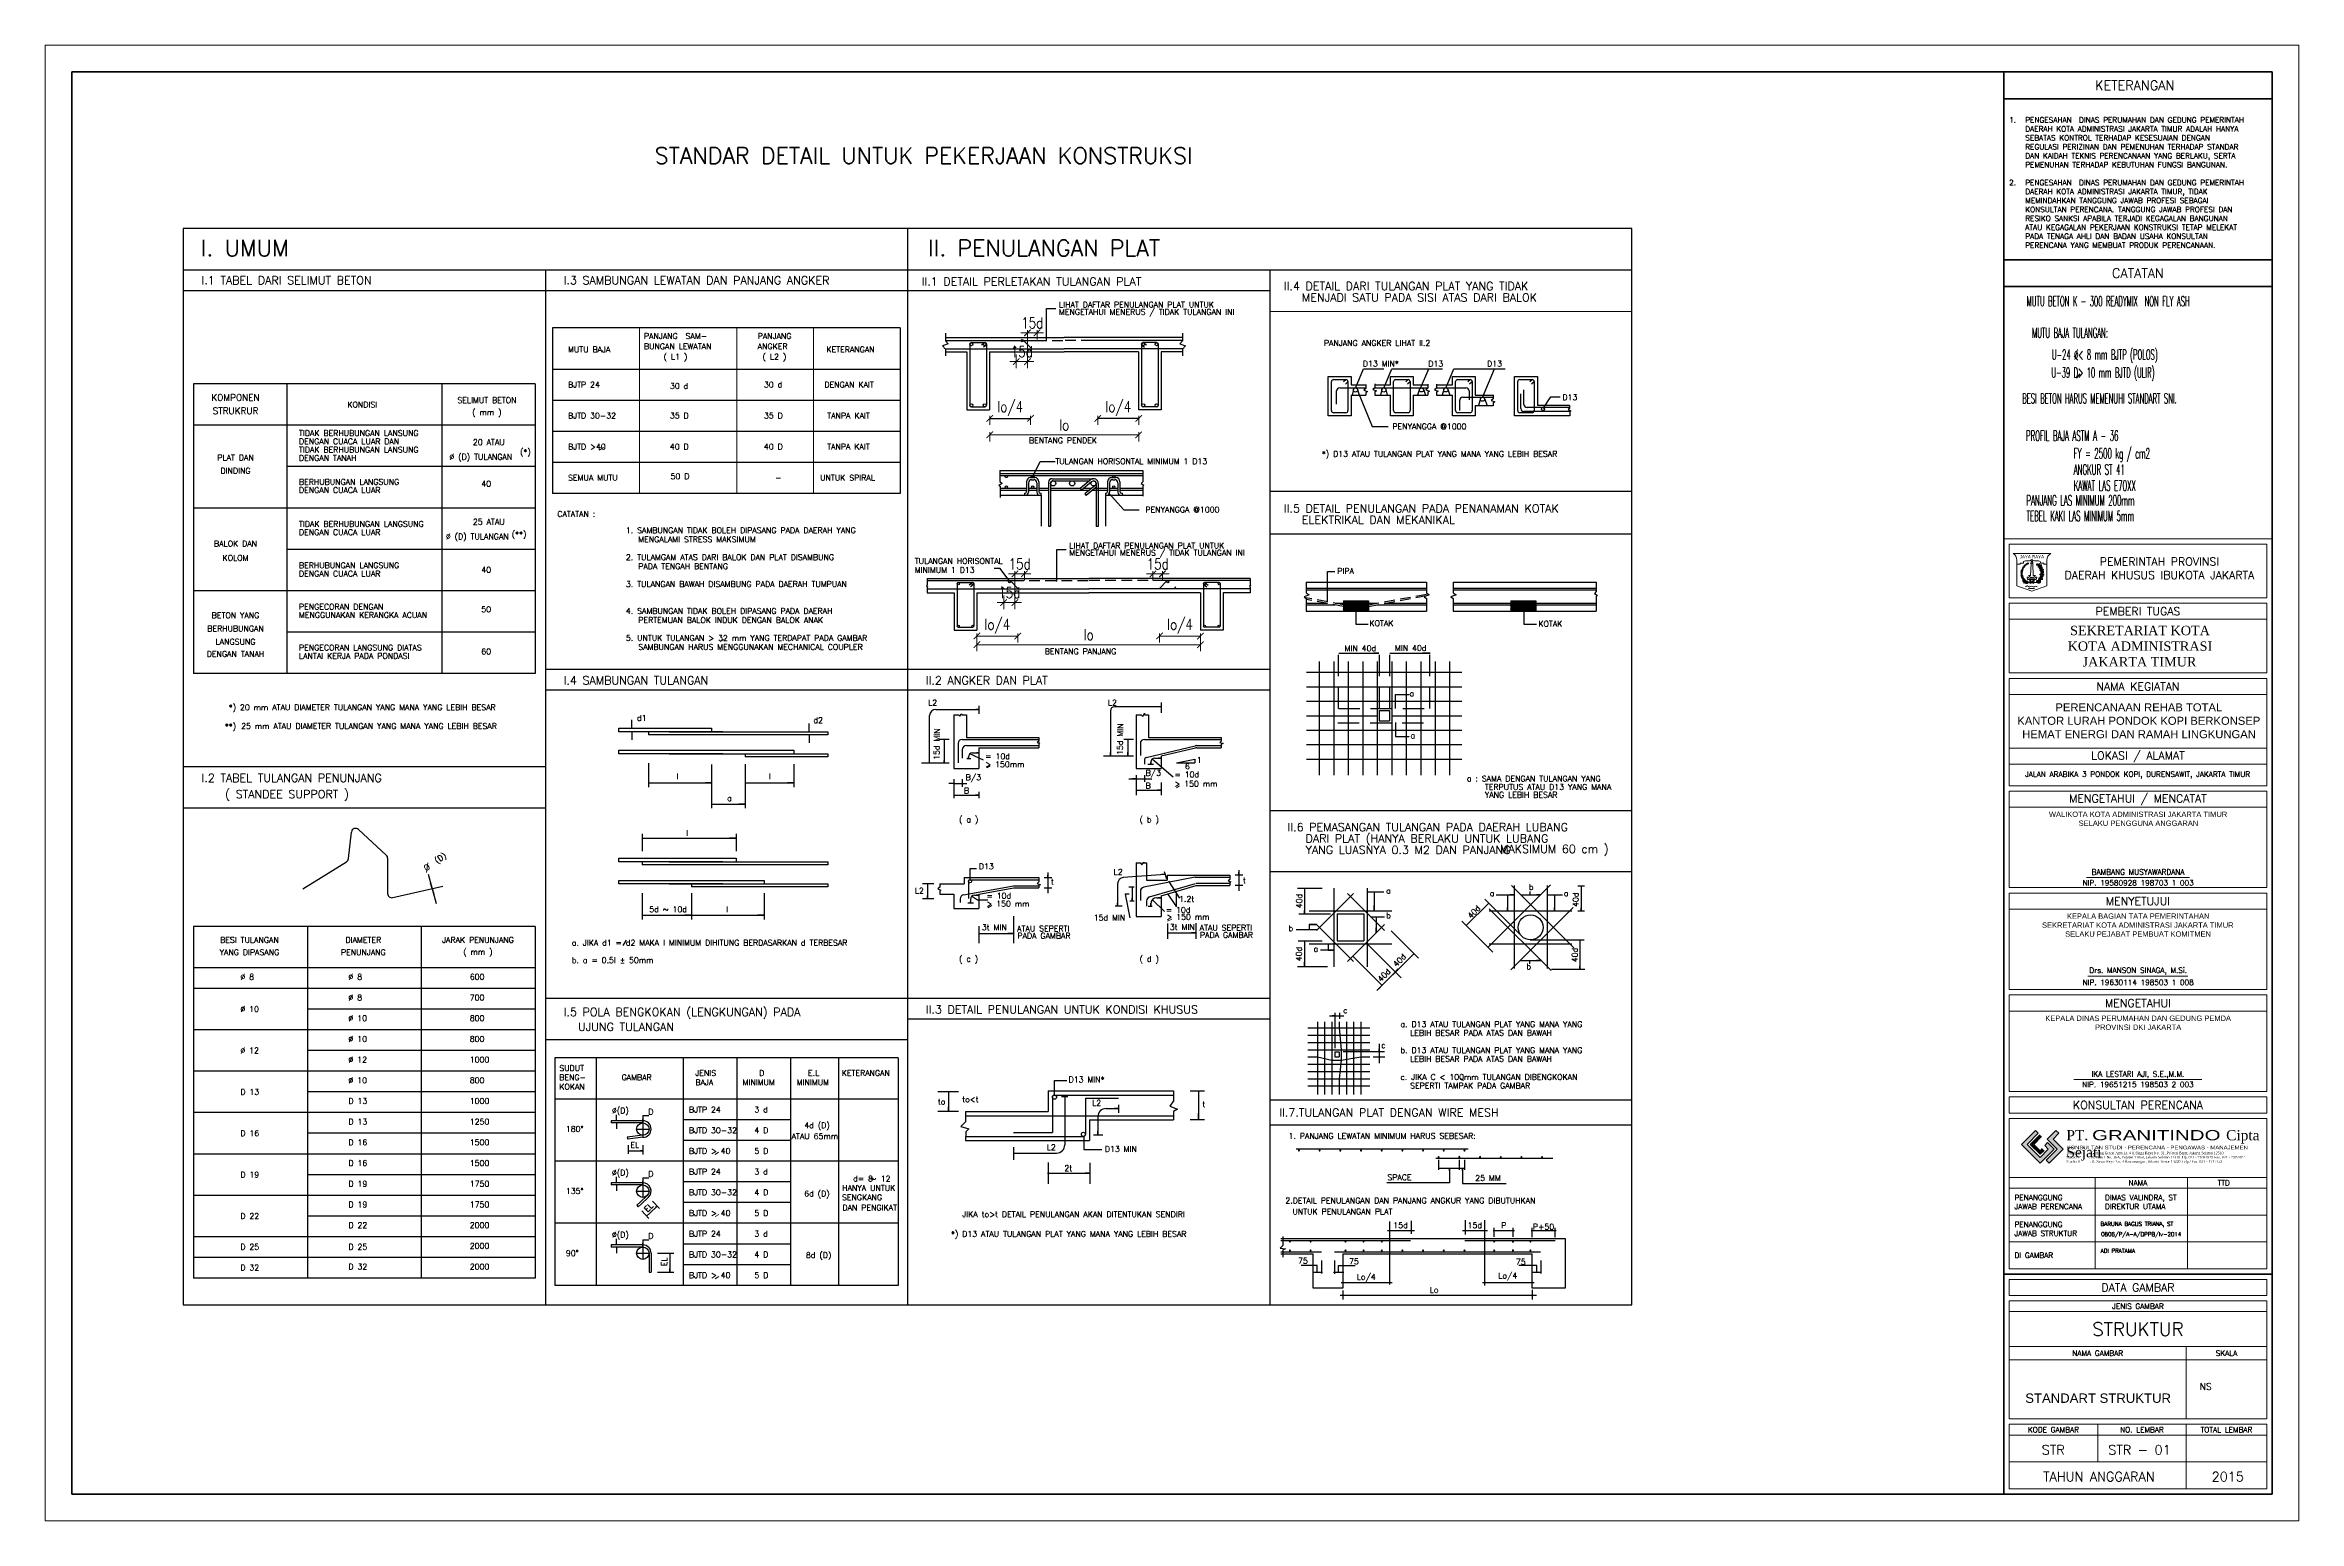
# Model space of a CAD drawing. Header units: inches. Extents: x 266054 to 836293, y -258454 to -102650.
# Drawn here: x 266054 to 308054, y -160905 to -133405 of the extents above; entities that cross this region are included whole.
import ezdxf
from ezdxf.enums import TextEntityAlignment as Align

# ---------------------------------------------------------------- set-up
doc = ezdxf.new("R2010")
doc.units = ezdxf.units.IN
doc.header["$LTSCALE"] = 800
doc.header["$MEASUREMENT"] = 0
doc.linetypes.add('DASHED', pattern=[0.75, 0.5, -0.25])
doc.linetypes.add('HIDDEN', pattern=[0.375, 0.25, -0.125])
for name, color, linetype, lineweight in [('ars', 11, 'Continuous', 0), ('DIMENSI', 179, 'Continuous', 0), ('GRS KOP', 1, 'Continuous', 35), ('kop', 7, 'Continuous', 20), ('teks', 4, 'Continuous', 9)]:
    doc.layers.add(name, color=color, linetype=linetype, lineweight=lineweight)
for name, color, linetype in [('Garis_01', 4, 'Continuous'), ('Garis_02', 5, 'Continuous'), ('LOGO', 7, 'Continuous'), ('TEXT', 4, 'Continuous')]:
    doc.layers.add(name, color=color, linetype=linetype)
doc.styles.add('BARU', font='arial.ttf')
doc.styles.add('ROMANS', font='romans.shx', dxfattribs={"width": 0.8, "height": 0.25})
doc.styles.get("Standard").update_dxf_attribs({"font": 'romans.shx'})

# ---------------------------------------------------------------- blocks, each defined once
blk = doc.blocks.new('_ArchTick')
at = {"layer": 'LOGO', "color": 0, "const_width": 0.15}
blk.add_lwpolyline([(-0.5, -0.5), (0.5, 0.5)], dxfattribs=at)
blk = doc.blocks.new('logo granitindo baru')
at = {"layer": 'LOGO'}
for points in [[(1.03, 1.463), (0.916, 1.574), (0.366, 1.024), (1.1, 0.289), (1.652, 0.843), (1.392, 1.098), (1.281, 0.987), (1.423, 0.84), (1.102, 0.519), (0.594, 1.025)], [(1.721, 1.576), (1.381, 1.236), (1.771, 0.842), (1.341, 0.407), (1.454, 0.294), (2.001, 0.844), (1.609, 1.237), (1.835, 1.464)]]:
    blk.add_hatch(color=8, dxfattribs=at).paths.add_polyline_path(points)
at = {"layer": 'Defpoints'}
blk.add_point((9.7, 0), dxfattribs=at)
at = {"layer": 'LOGO'}
blk.add_lwpolyline([(1.03, 1.463), (0.916, 1.574), (0.366, 1.024), (1.1, 0.289), (1.652, 0.843), (1.392, 1.098), (1.281, 0.987), (1.423, 0.84), (1.102, 0.519), (0.594, 1.025), (1.03, 1.463), (0.916, 1.574)], dxfattribs=at)
at = {"layer": 'LOGO', "lineweight": 13}
for points in [[(1.089, 1.403), (0.713, 1.026), (1.101, 0.638), (1.258, 0.794)], [(1.112, 1.38), (0.759, 1.026), (1.101, 0.683), (1.235, 0.817)], [(1.134, 1.357), (0.803, 1.026), (1.101, 0.728), (1.213, 0.839)], [(1.157, 1.334), (0.85, 1.026), (1.101, 0.775), (1.189, 0.863)]]:
    blk.add_lwpolyline(points, dxfattribs=at)
at = {"layer": 'LOGO', "lineweight": 0}
blk.add_lwpolyline([(1.721, 1.576), (1.381, 1.236), (1.771, 0.842), (1.341, 0.407), (1.454, 0.294), (2.001, 0.844), (1.609, 1.237), (1.835, 1.464), (1.721, 1.576)], dxfattribs=at)
at = {"layer": 'LOGO', "insert": (2.134, 0.975), "char_height": 0.1, "attachment_point": 1}
blk.add_mtext_dynamic_manual_height_columns('{\\f@Arial Unicode MS|b0|i0|c0|p34;\\H1.4x;\\W1.2;KONSULTAN STUDI - PERENCANA - PENGAWAS - MANAJEMEN\\fTimes New Roman|b0|i0|c0|p18;\\P\\pt0.9;\\H0.71429x;\\W1;Domisili ^I: Gedung Graha Arsa Lt. 4 Jl.Siaga Raya No. 31, Pejaten Barat, Jakarta Selatan 12510\\PStudio I ^I: Jl. Batu I No. 36A, Pejaten Timur, Jakarta Selatan 12510 Tlp. 021 - 71082879 Fax. 021 - 7972072\\PStudio II          : Jl. Sawo Raya No. 4 Rawamangun, Jakarta Timur 13220 Telp / Fax. 021 - 4717152}', width=9.56937, gutter_width=0, heights=[1.67], dxfattribs=at)
at = {"layer": 'LOGO', "insert": (2.134, 1.589), "char_height": 0.4, "width": 7.66452, "attachment_point": 1}
blk.add_mtext('{\\fTimes New Roman|b0|i0|c0|p18;PT. \\fCityBlueprint|b0|i0|c2|p2;\\W1.5;GRANITINDO \\fTimes New Roman|b0|i0|c0|p18;\\W1;Cipta Sejati}', dxfattribs=at)
blk = doc.blocks.new('kop')
at = {"layer": 'ars'}
for p, q in [((74.316, 35.599), (74.29, 35.614)), ((74.328, 35.595), (74.333, 35.581)), ((74.373, 35.526), (74.347, 35.541)), ((74.373, 35.526), (74.375, 35.555)), ((74.395, 35.468), (74.406, 35.457)), ((74.408, 35.467), (74.408, 35.452)), ((74.429, 35.366), (74.409, 35.388)), ((74.425, 35.289), (74.43, 35.273)), ((74.429, 35.366), (74.437, 35.394)), ((74.436, 35.304), (74.431, 35.29)), ((74.267, 34.989), (74.296, 34.992)), ((74.332, 35.048), (74.331, 35.078)), ((74.347, 35.066), (74.372, 35.081)), ((74.416, 35.202), (74.401, 35.228)), ((74.416, 35.202), (74.434, 35.225))]:
    blk.add_line(p, q, dxfattribs=at)
for centre, radius, start, end in [((73.61, 35.253), 0.061, 2.2926, 66.75394), ((73.696, 35.312), 0.061, 182.2926, 246.75394), ((73.7, 35.362), 0.061, 172.39949, 236.86083), ((73.607, 35.319), 0.061, 352.39949, 56.86083), ((73.711, 35.414), 0.061, 164.61904, 229.08037), ((73.612, 35.384), 0.061, 344.61904, 49.08037), ((74.072, 35.315), 0.405, 114.0856, 237.63251), ((73.728, 35.316), 0.061, 120.67989, 185.14122), ((73.636, 35.364), 0.061, 300.67989, 5.14122), ((73.717, 35.456), 0.0488, 158.86486, 223.3262), ((73.73, 35.271), 0.061, 130.573, 195.03434), ((73.647, 35.424), 0.061, 292.89943, 357.36077), ((73.732, 35.365), 0.061, 112.89943, 177.36077), ((73.632, 35.302), 0.061, 310.573, 15.03434), ((73.636, 35.44), 0.0488, 338.86486, 43.3262), ((73.667, 35.469), 0.0488, 287.14526, 351.60659), ((73.73, 35.415), 0.0488, 107.14526, 171.60659), ((73.736, 35.493), 0.0488, 150.29963, 214.76097), ((73.654, 35.489), 0.0488, 330.29963, 34.76097), ((73.743, 35.451), 0.0488, 98.58003, 163.04136), ((73.689, 35.513), 0.0488, 278.58003, 343.04136), ((73.756, 35.528), 0.0488, 145.79893, 210.26027), ((73.673, 35.531), 0.0488, 325.79893, 30.26027), ((73.71, 35.552), 0.0488, 274.07933, 338.54067), ((73.759, 35.485), 0.0488, 94.07933, 158.54067), ((73.78, 35.56), 0.0488, 139.36791, 203.82924), ((73.698, 35.572), 0.0488, 319.36791, 23.82924), ((73.778, 35.517), 0.0488, 87.6483, 152.10964), ((73.737, 35.589), 0.0488, 267.6483, 332.10964), ((73.807, 35.589), 0.0488, 133.84164, 198.30297), ((73.727, 35.609), 0.0488, 313.84164, 18.30297), ((73.801, 35.547), 0.0488, 82.12203, 146.58337), ((73.767, 35.622), 0.0488, 262.12203, 326.58337), ((73.831, 35.612), 0.0439, 126.62395, 191.08528), ((73.761, 35.639), 0.0439, 306.62395, 11.08528), ((73.821, 35.575), 0.0439, 74.90434, 139.36568), ((73.799, 35.646), 0.0439, 254.90434, 319.36568), ((73.848, 35.632), 0.0352, 123.96096, 188.42229), ((73.794, 35.656), 0.0352, 303.96096, 8.42229), ((73.839, 35.603), 0.0352, 72.24135, 136.70269), ((73.824, 35.66), 0.0352, 252.24135, 316.70269), ((73.821, 35.676), 0.0352, 297.74061, 2.20194), ((73.873, 35.647), 0.0352, 117.74061, 182.20194), ((73.86, 35.619), 0.0352, 66.021, 130.48234), ((73.852, 35.677), 0.0352, 246.021, 310.48234), ((73.892, 35.661), 0.0281, 113.40069, 177.86202), ((73.852, 35.688), 0.0281, 293.40069, 357.86202), ((73.88, 35.64), 0.0281, 61.68108, 126.14242), ((73.877, 35.687), 0.0281, 241.68108, 306.14242), ((73.876, 35.701), 0.0281, 293.40069, 357.86202), ((73.915, 35.674), 0.0281, 113.40069, 177.86202), ((73.904, 35.653), 0.0281, 61.68108, 126.14242), ((73.901, 35.7), 0.0281, 241.68108, 306.14242), ((73.911, 35.713), 0.0281, 260.93685, 325.39819), ((73.93, 35.669), 0.0281, 80.93685, 145.39819), ((74.027, 35.315), 0.405, 302.36749, 44.48513), ((74.279, 35.674), 0.0613, 235.51536, 280.6207), ((74.24, 35.613), 0.0507, 1.42482, 71.62404), ((74.336, 35.601), 0.0613, 235.51536, 280.6207), ((74.383, 35.652), 0.0795, 151.18188, 225.99565), ((74.296, 35.54), 0.0507, 1.42482, 71.62404), ((74.32, 35.44), 0.0795, 20.9123, 95.72607), ((74.387, 35.547), 0.0795, 200.9123, 275.72607), ((74.259, 35.633), 0.0795, 331.18188, 45.99565), ((74.406, 35.596), 0.0507, 162.59462, 232.79384), ((74.417, 35.449), 0.0613, 217.22881, 262.33415), ((74.333, 35.6), 0.0613, 313.59796, 358.7033), ((74.458, 35.361), 0.0795, 171.16409, 245.97786), ((74.347, 35.301), 0.0795, 351.16409, 65.97786), ((74.361, 35.403), 0.0507, 343.13827, 53.33749), ((74.357, 35.252), 0.0507, 331.52956, 41.72878), ((74.479, 35.504), 0.0795, 133.19986, 208.01363), ((74.354, 35.525), 0.0795, 313.19986, 28.01363), ((74.476, 35.427), 0.0507, 150.06789, 220.26711), ((74.483, 35.241), 0.0507, 128.27812, 198.47734), ((74.405, 35.377), 0.0795, 293.30268, 8.11645), ((74.515, 35.315), 0.0795, 113.30268, 188.11645), ((74.406, 35.447), 0.0613, 301.07123, 346.17657), ((73.623, 35.191), 0.061, 12.66278, 77.12411), ((73.696, 35.264), 0.061, 192.66278, 257.12411), ((73.702, 35.225), 0.061, 200.21515, 264.67648), ((73.639, 35.143), 0.061, 20.21515, 84.67648), ((73.715, 35.183), 0.061, 206.16011, 270.62144), ((73.661, 35.095), 0.061, 26.16011, 90.62144), ((73.738, 35.23), 0.061, 140.94317, 205.40451), ((73.736, 35.145), 0.061, 208.50798, 272.96932), ((73.685, 35.055), 0.061, 28.50798, 92.96932), ((73.635, 35.243), 0.061, 320.94317, 25.40451), ((73.751, 35.19), 0.061, 140.94317, 205.40451), ((73.649, 35.203), 0.061, 320.94317, 25.40451), ((73.716, 35.015), 0.061, 40.03108, 104.49242), ((73.747, 35.113), 0.061, 220.03108, 284.49242), ((73.768, 35.153), 0.061, 146.90284, 211.36418), ((73.665, 35.155), 0.061, 326.90284, 31.36418), ((73.75, 34.978), 0.061, 49.20062, 113.66196), ((73.766, 35.08), 0.061, 229.20062, 293.66196), ((73.791, 35.115), 0.061, 146.69526, 211.1566), ((73.688, 35.117), 0.061, 326.69526, 31.1566), ((73.816, 35.084), 0.061, 144.86352, 209.32486), ((73.713, 35.089), 0.061, 324.86352, 29.32486), ((73.785, 34.949), 0.061, 44.42228, 108.88361), ((73.809, 35.049), 0.061, 224.42228, 288.88361), ((73.844, 35.054), 0.061, 144.49027, 208.9516), ((73.741, 35.059), 0.061, 324.49027, 28.9516), ((73.875, 35.031), 0.061, 156.18026, 220.64159), ((73.773, 35.016), 0.061, 336.18026, 40.64159), ((74.361, 35.052), 0.0795, 137.1076, 211.92137), ((74.235, 35.064), 0.0795, 317.1076, 31.92137), ((74.342, 34.969), 0.0507, 83.44322, 153.64244), ((74.332, 35.042), 0.0613, 234.44656, 279.55191), ((74.364, 34.993), 0.0612, 69.89618, 144.70994), ((74.335, 35.085), 0.0612, 249.89618, 324.70994), ((74.377, 35.119), 0.0613, 176.98724, 222.09259), ((74.304, 35.12), 0.0507, 302.89671, 13.09593), ((74.439, 35.186), 0.0795, 153.08913, 227.9029), ((74.422, 35.286), 0.0613, 205.62009, 250.72544), ((74.314, 35.163), 0.0795, 333.08913, 47.9029), ((74.423, 35.078), 0.0507, 106.58179, 176.78101), ((74.386, 35.141), 0.0613, 257.58513, 302.69047), ((74.396, 35.228), 0.0795, 271.02002, 345.83379), ((74.475, 35.129), 0.0795, 91.02002, 165.83379), ((74.425, 35.285), 0.0613, 279.28146, 324.3868)]:
    blk.add_arc(centre, radius, start, end, dxfattribs=at)
at = {"layer": 'ars', "color": 11}
for centre, radius, start, end in [((74.285, 34.995), 0.0613, 158.86957, 203.97492), ((74.216, 35.02), 0.0507, 284.77904, 354.97826), ((74.235, 34.986), 0.016, 270, 302.36749)]:
    blk.add_arc(centre, radius, start, end, dxfattribs=at)
at = {"layer": 'ars'}
for points, start_tangent, end_tangent in [([(74.256, 35.651), (74.261, 35.634), (74.244, 35.624), (74.224, 35.623), (74.22, 35.64), (74.234, 35.661), (74.239, 35.672), (74.256, 35.663), (74.256, 35.651)], (0.714442, -0.699695), (0.714442, -0.699695)), ([(74.313, 35.578), (74.318, 35.561), (74.301, 35.551), (74.281, 35.55), (74.277, 35.567), (74.29, 35.588), (74.296, 35.599), (74.312, 35.589), (74.313, 35.578)], (0.714442, -0.699695), (0.714442, -0.699695)), ([(74.388, 35.435), (74.388, 35.416), (74.369, 35.412), (74.349, 35.418), (74.351, 35.435), (74.37, 35.451), (74.378, 35.459), (74.391, 35.445), (74.388, 35.435)], (0.458819, -0.88853), (0.458819, -0.88853)), ([(74.39, 35.277), (74.386, 35.26), (74.366, 35.259), (74.348, 35.269), (74.353, 35.285), (74.375, 35.297), (74.385, 35.303), (74.395, 35.287), (74.39, 35.277)], (0.270637, -0.962681), (0.270637, -0.962681)), ([(74.365, 35.605), (74.376, 35.591), (74.394, 35.598), (74.407, 35.615), (74.395, 35.627), (74.37, 35.629), (74.358, 35.631), (74.356, 35.612), (74.365, 35.605)], (0.149901, -0.988701), (0.149901, -0.988701)), ([(74.438, 35.445), (74.446, 35.429), (74.465, 35.432), (74.481, 35.445), (74.473, 35.46), (74.449, 35.467), (74.438, 35.472), (74.431, 35.453), (74.438, 35.445)], (-0.068112, -0.997678), (-0.068112, -0.997678)), ([(74.454, 35.272), (74.455, 35.253), (74.474, 35.25), (74.494, 35.256), (74.492, 35.273), (74.472, 35.288), (74.463, 35.297), (74.451, 35.282), (74.454, 35.272)], (-0.433585, -0.901113), (-0.433585, -0.901113)), ([(74.257, 35.013), (74.242, 35.004), (74.228, 35.018), (74.222, 35.037), (74.238, 35.045), (74.261, 35.037), (74.273, 35.034), (74.268, 35.016), (74.257, 35.013)], (-0.515761, -0.856733), (-0.515761, -0.856733)), ([(74.345, 35.127), (74.333, 35.113), (74.316, 35.122), (74.305, 35.139), (74.317, 35.151), (74.342, 35.151), (74.354, 35.152), (74.355, 35.133), (74.345, 35.127)], (-0.223771, -0.974642), (-0.223771, -0.974642)), ([(74.343, 35.011), (74.331, 34.997), (74.342, 34.981), (74.36, 34.972), (74.371, 34.985), (74.367, 35.01), (74.367, 35.022), (74.348, 35.021), (74.343, 35.011)], (-0.942817, -0.33331), (-0.942817, -0.33331)), ([(74.408, 35.117), (74.403, 35.1), (74.419, 35.089), (74.439, 35.088), (74.443, 35.104), (74.431, 35.126), (74.426, 35.137), (74.409, 35.128), (74.408, 35.117)], (-0.735998, -0.676983), (-0.735998, -0.676983))]:
    blk.add_spline(points, degree=3, dxfattribs=dict(at, start_tangent=start_tangent, end_tangent=end_tangent))
for points in [[(74.24, 34.97), (74.265, 34.975), (74.316, 34.973), (74.354, 34.955)], [(74.24, 34.97), (74.263, 34.959), (74.313, 34.947), (74.354, 34.955)]]:
    blk.add_spline(points, degree=3, dxfattribs=at)
at = {"layer": 'GRS KOP'}
for p, q in [((73, 1), (73, 54)), ((83, 1), (83, 54)), ((73, 53), (83, 53)), ((73, 47), (83, 47)), ((73, 46), (83, 46)), ((73, 9.2), (83, 9.2))]:
    blk.add_line(p, q, dxfattribs=at)
blk.add_lwpolyline([(1, 54), (83, 54), (83, 1), (1, 1)], close=True, dxfattribs=at)
at = {"layer": 'kop', "color": 7}
for p, q in [((84, 55), (0, 55)), ((0, 55), (0, 0)), ((84, 55), (84, 0)), ((84, 55), (84, 0)), ((73.999, 35.69), (74.099, 35.69)), ((74.019, 35.67), (73.999, 35.23)), ((74.029, 35.698), (74.069, 35.698)), ((74.079, 35.67), (74.099, 35.23)), ((73.869, 35.17), (73.919, 35.17)), ((73.869, 35.17), (73.889, 35.09)), ((73.889, 35.09), (74.209, 35.09)), ((73.919, 35.23), (73.919, 35.228)), ((73.919, 35.23), (73.999, 35.23)), ((73.919, 35.228), (73.924, 35.228)), ((73.919, 35.17), (73.929, 35.13)), ((73.929, 35.13), (74.17, 35.13)), ((73.989, 35.15), (74.029, 35.15)), ((74.069, 35.15), (74.109, 35.15)), ((74.099, 35.23), (74.18, 35.23)), ((74.17, 35.13), (74.18, 35.17)), ((74.175, 35.228), (74.18, 35.228)), ((74.18, 35.23), (74.18, 35.228)), ((74.18, 35.17), (74.229, 35.17)), ((74.209, 35.09), (74.229, 35.17)), ((0, 0), (84, 0))]:
    blk.add_line(p, q, dxfattribs=at)
at = {"layer": 'kop'}
for p, q in [((83, 36.6), (73, 36.6)), ((73.2, 34.4), (73.2, 36.4)), ((82.8, 36.4), (73.2, 36.4)), ((82.8, 34.4), (82.8, 36.4)), ((82.8, 34.4), (73.2, 34.4)), ((73.2, 31.6), (73.2, 34.2)), ((82.8, 34.2), (73.2, 34.2)), ((82.8, 31.6), (82.8, 34.2)), ((82.8, 33.6), (73.2, 33.6)), ((82.8, 31.6), (73.2, 31.6)), ((73.2, 27.4), (73.2, 31.4)), ((82.8, 31.4), (73.2, 31.4)), ((82.8, 27.4), (82.8, 31.4)), ((82.8, 30.8), (73.2, 30.8)), ((82.8, 28.8), (73.2, 28.8)), ((82.8, 28.2), (73.2, 28.2)), ((82.8, 27.4), (73.2, 27.4)), ((73.2, 23.6), (73.2, 27.2)), ((82.8, 27.2), (73.2, 27.2)), ((82.8, 23.6), (82.8, 27.2)), ((82.8, 26.6), (73.2, 26.6)), ((82.8, 23.6), (73.2, 23.6)), ((76.089, 23.976), (79.928, 23.976)), ((73.2, 19.8), (73.2, 23.4)), ((82.8, 23.4), (73.2, 23.4)), ((82.8, 22.8), (73.2, 22.8)), ((82.8, 19.8), (82.8, 23.4)), ((76.127, 20.296), (79.863, 20.296)), ((82.8, 19.8), (73.2, 19.8)), ((73.2, 16), (73.2, 19.6)), ((82.8, 19.6), (73.2, 19.6)), ((82.8, 16), (82.8, 19.6)), ((82.8, 19), (73.2, 19)), ((82.8, 16), (73.2, 16)), ((73.2, 9.4), (73.2, 15)), ((82.8, 15), (73.2, 15)), ((82.8, 9.4), (82.8, 15)), ((82.8, 12.8), (73.2, 12.8)), ((76.4, 9.4), (76.4, 12.8)), ((79.842, 9.4), (79.842, 12.8)), ((82.8, 12.4), (73.2, 12.4)), ((73.2, 12.4), (73.2, 11.4)), ((82.8, 11.4), (73.2, 11.4)), ((82.8, 10.4), (73.2, 10.4)), ((82.8, 9.4), (73.2, 9.4)), ((73.2, 7.8), (82.8, 7.8)), ((73.2, 6.5), (82.8, 6.5)), ((73.2, 6), (82.8, 6)), ((79.8, 3.8), (79.8, 6.5)), ((76.5, 2.2), (76.5, 3.6)), ((79.8, 1.2), (79.8, 3.6)), ((73.2, 3.2), (82.8, 3.2)), ((73.2, 2.2), (82.8, 2.2))]:
    blk.add_line(p, q, dxfattribs=at)
at = {"layer": 'kop', "color": 5}
for p, q in [((74.749, 36.05), (73.35, 36.05)), ((73.489, 35.81), (73.489, 34.85)), ((73.489, 35.65), (73.609, 35.65)), ((73.609, 35.69), (73.609, 35.65)), ((73.609, 35.69), (73.729, 35.69)), ((73.729, 35.73), (73.729, 35.69)), ((74.369, 35.73), (74.369, 35.69)), ((74.489, 35.69), (74.369, 35.69)), ((74.489, 35.69), (74.489, 35.65)), ((74.609, 35.65), (74.489, 35.65)), ((74.609, 35.81), (74.609, 34.85)), ((73.489, 34.85), (74.049, 34.65)), ((74.019, 34.95), (73.965, 35.022)), ((74.049, 34.986), (73.997, 35.046)), ((74.019, 34.95), (74.004, 34.93)), ((74.049, 34.986), (74.101, 35.046)), ((74.049, 34.65), (74.609, 34.85)), ((74.079, 34.95), (74.133, 35.022)), ((74.079, 34.95), (74.094, 34.93))]:
    blk.add_line(p, q, dxfattribs=at)
at = {"layer": 'kop', "color": 7}
for points in [[(74.029, 35.698), (74.027, 35.701), (74.025, 35.704), (74.024, 35.707), (74.023, 35.71), (74.022, 35.713), (74.021, 35.715), (74.021, 35.718), (74.02, 35.72), (74.02, 35.723), (74.02, 35.725), (74.02, 35.728), (74.02, 35.731), (74.021, 35.733), (74.021, 35.736), (74.022, 35.738), (74.023, 35.741), (74.025, 35.743), (74.026, 35.746), (74.028, 35.749), (74.031, 35.753), (74.034, 35.758), (74.038, 35.763), (74.043, 35.77), (74.049, 35.778)], [(74.069, 35.698), (74.072, 35.701), (74.074, 35.704), (74.075, 35.707), (74.076, 35.71), (74.077, 35.713), (74.078, 35.715), (74.078, 35.718), (74.079, 35.72), (74.079, 35.723), (74.079, 35.725), (74.079, 35.728), (74.079, 35.731), (74.078, 35.733), (74.077, 35.736), (74.077, 35.738), (74.076, 35.741), (74.074, 35.743), (74.073, 35.746), (74.071, 35.749), (74.068, 35.753), (74.065, 35.758), (74.061, 35.763), (74.056, 35.77), (74.049, 35.778)]]:
    blk.add_lwpolyline(points, dxfattribs=at)
at = {"layer": 'kop', "color": 1}
blk.add_lwpolyline([(73.864, 34.97), (74.235, 34.97)], close=True, dxfattribs=at)
at = {"layer": 'kop', "color": 5}
for points in [[(74.004, 34.97), (73.974, 34.93)], [(74.094, 34.97), (74.124, 34.93)]]:
    blk.add_lwpolyline(points, dxfattribs=at)
at = {"layer": 'kop'}
blk.add_lwpolyline([(75.615, 16.449), (80.377, 16.449)], dxfattribs=at)
for points in [[(73.2, 15.2), (82.8, 15.2), (82.8, 15.8), (73.2, 15.8)], [(73.2, 8.4), (82.8, 8.4), (82.8, 9), (73.2, 9)], [(73.2, 3.8), (82.8, 3.8), (82.8, 8.2), (73.2, 8.2)], [(73.2, 1.2), (82.8, 1.2), (82.8, 3.6), (73.2, 3.6)]]:
    blk.add_lwpolyline(points, close=True, dxfattribs=at)
at = {"layer": 'kop', "color": 5}
for centre, radius, start, end in [((73.214, 35.81), 0.276, 0, 60.51287), ((73.769, 35.73), 0.04, 90, 180), ((74.329, 35.73), 0.04, 0, 90), ((74.885, 35.81), 0.276, 119.48713, 180), ((73.981, 35.034), 0.02, 36.8699, 216.8699), ((74.117, 35.034), 0.02, 323.1301, 143.1301)]:
    blk.add_arc(centre, radius, start, end, dxfattribs=at)
at = {"layer": 'kop', "color": 7}
for centre, radius, start, end in [((73.992, 35.663), 0.0283, 15, 75), ((74.107, 35.663), 0.0283, 105, 165), ((73.874, 35.119), 0.12, 15, 65.38943), ((74.049, 35.15), 0.02, 0, 180), ((74.225, 35.119), 0.12, 114.61057, 165)]:
    blk.add_arc(centre, radius, start, end, dxfattribs=at)
at = {"layer": 'kop', "color": 1}
blk.add_arc((73.864, 34.986), 0.016, 237.63251, 270, dxfattribs=at)
at = {"layer": 'kop', "color": 5}
for points in [[(74.049, 35.83), (74.026, 35.807), (73.995, 35.793), (73.915, 35.782), (73.841, 35.777), (73.769, 35.77)], [(74.049, 35.83), (74.073, 35.807), (74.104, 35.793), (74.184, 35.782), (74.258, 35.777), (74.329, 35.77)], [(73.817, 34.99), (73.8, 34.984), (73.769, 34.992), (73.719, 35.01), (73.685, 35.041)], [(73.833, 34.971), (73.81, 34.967), (73.791, 34.959), (73.758, 34.956), (73.727, 34.964)], [(73.876, 34.965), (73.861, 34.956), (73.828, 34.952), (73.8, 34.952), (73.786, 34.948)], [(73.809, 34.807), (73.883, 34.844), (73.957, 34.807), (74.044, 34.833), (74.12, 34.809), (74.194, 34.83), (74.244, 34.817)], [(73.919, 34.97), (73.899, 34.959), (73.887, 34.947), (73.846, 34.932), (73.828, 34.937)], [(73.907, 34.984), (73.879, 34.986), (73.865, 34.993), (73.845, 34.993)], [(73.919, 34.97), (73.906, 34.996), (73.879, 35.02), (73.876, 35.031)], [(73.914, 34.747), (73.954, 34.759), (73.999, 34.744), (74.049, 34.753), (74.094, 34.744), (74.126, 34.758), (74.151, 34.749)]]:
    blk.add_spline(points, degree=3, dxfattribs=at)
at = {"layer": 'TEXT'}
for p, q in [((75.623, 43.403), (75.76, 43.254)), ((75.835, 42.745), (75.7, 42.589))]:
    blk.add_line(p, q, dxfattribs=at)
at = {"xscale": 0.9500000000000454, "yscale": 0.9500000000000454, "zscale": 0.9500000000000454}
blk.add_blockref('logo granitindo baru', (73.307, 13.056), dxfattribs=at)
at = {"layer": 'kop'}
for s, height, p in [('KETERANGAN ', 0.35, (78, 53.5)), ('CATATAN', 0.35, (78, 46.5)), ('DAERAH KHUSUS IBUKOTA JAKARTA', 0.29998, (78.8, 35.25)), ('PEMERINTAH PROVINSI', 0.29998, (78.8, 35.75)), ('PEMBERI TUGAS', 0.3, (78, 33.9)), ('NAMA KEGIATAN', 0.3, (78, 31.1)), ('LOKASI / ALAMAT', 0.3, (78, 28.5)), ('JALAN ARABIKA 3 PONDOK KOPI, DURENSAWIT, JAKARTA TIMUR', 0.2, (77.986, 27.8)), ('MENGETAHUI / MENCATAT', 0.3, (78, 26.9)), ('NIP. 19580928 198703 1 003', 0.19926, (78.007, 23.78)), ('BAMBANG MUSYAWARDANA', 0.19926, (78.007, 24.183)), ('MENYETUJUI', 0.3, (78, 23.1)), ('NIP. 19630114 198503 1 008', 0.19926, (78.009, 20.071)), ('Drs. MANSON SINAGA, M.Si.', 0.19926, (78.009, 20.496)), ('MENGETAHUI', 0.3, (78, 19.3)), ('NIP. 19651215 198503 2 003', 0.2, (77.999, 16.264)), ('IKA LESTARI AJI, S.E.,M.M.', 0.2, (77.999, 16.625)), ('KONSULTAN PERENCANA', 0.3, (78, 15.5)), ('NAMA', 0.2, (78, 12.6)), ('TTD', 0.2, (81.2, 12.6)), ('DATA GAMBAR', 0.3, (78, 8.7)), ('JENIS GAMBAR', 0.2, (78, 8)), ('STRUKTUR', 0.5, (78, 7.146)), ('NAMA GAMBAR', 0.2, (76.5, 6.25)), ('SKALA', 0.2, (81.3, 6.25)), ('KODE GAMBAR', 0.2, (74.85, 3.4)), ('NO. LEMBAR', 0.2, (78.15, 3.4)), ('TOTAL LEMBAR', 0.2, (81.3, 3.4)), ('STR', 0.35, (74.844, 2.65)), ('TAHUN ANGGARAN', 0.35, (76.545, 1.65)), ('2015', 0.35, (81.349, 1.65))]:
    blk.add_text(s, height=height, dxfattribs=at).set_placement(p, align=Align.MIDDLE)
at = {"layer": 'kop', "color": 5, "style": 'BARU', "width": 0.9}
blk.add_text('JAYA RAYA', height=0.12, dxfattribs=at).set_placement((74.049, 35.93), align=Align.MIDDLE)
at = {"layer": 'kop'}
blk.add_text('0806/P/A-A/DPPB/Iv-2014', height=0.15, dxfattribs=at).set_placement((78.122, 10.609), align=Align.CENTER)
for s, insert, char_height, width, attachment_point in [('\\pi-0.6,l0.6,t0.6;1.^IPENGESAHAN  DINAS PERUMAHAN DAN GEDUNG PEMERINTAH DAERAH KOTA ADMINISTRASI JAKARTA TIMUR ADALAH HANYA SEBATAS KONTROL TERHADAP KESESUAIAN DENGAN REGULASI PERIZINAN DAN PEMENUHAN TERHADAP STANDAR DAN KAIDAH TEKNIS PERENCANAAN YANG BERLAKU, SERTA PEMENUHAN TERHADAP KEBUTUHAN FUNGSI BANGUNAN.\\P\\P2.^IPENGESAHAN  DINAS PERUMAHAN DAN GEDUNG PEMERINTAH DAERAH KOTA ADMINISTRASI JAKARTA TIMUR, TIDAK MEMINDAHKAN TANGGUNG JAWAB PROFESI SEBAGAI KONSULTAN PERENCANA. TANGGUNG JAWAB PROFESI DAN RESIKO SANKSI APABILA TERJADI KEGAGALAN BANGUNAN ATAU KEGAGALAN PEKERJAAN KONSTRUKSI TETAP MELEKAT PADA TENAGA AHLI DAN BADAN USAHA KONSULTAN PERENCANA YANG MEMBUAT PRODUK PERENCANAAN.', (73.2, 49.875), 0.2, 9.6, 4), ('PENANGGUNG\\PJAWAB PERENCANA', (73.4, 12.15), 0.2, 8.33062, 1), ('DIMAS VALINDRA, ST\\PDIREKTUR UTAMA', (76.77, 12.15), 0.2, 8.16499, 1), ('PENANGGUNG\\PJAWAB STRUKTUR', (73.4, 11.15), 0.2, 8.79211, 1), ('BARUNA BAGUS TRIANA, ST', (76.609, 11.143), 0.15, 4.04264, 1), ('ADI PRATAMA', (76.609, 10.143), 0.15, 4.04264, 1), ('DI GAMBAR', (73.4, 10), 0.2, 7.59768, 1)]:
    blk.add_mtext(s, dxfattribs=dict(at, insert=insert, char_height=char_height, width=width, attachment_point=attachment_point))
at = {"layer": 'kop', "attachment_point": 1, "style": 'BARU'}
for s, width, insert, char_height in [('\\pi1.4375;{\\fRomantic|b0|i0|c2|p2;SEKRETARIAT KOTA\\P\\pi1.3461;KOTA ADMINISTRASI\\P\\pi1.9027;JAKARTA TIMUR}', 7.94943, (74.033, 33.359), 0.35), ('\\pi1.4591;PERENCANAAN REHAB TOTAL\\P\\pi0.039313;KANTOR LURAH PONDOK KOPI BERKONSEP\\P\\pi0.2239;HEMAT ENERGI DAN RAMAH LINGKUNGAN', 9.08886, (73.464, 30.469), 0.3), ('\\pi0.65609;WALIKOTA KOTA ADMINISTRASI JAKARTA TIMUR\\P\\pi1.7645;SELAKU PENGGUNA ANGGARAN', 7.94943, (74.027, 26.434), 0.2), ('\\pi1.5072;KEPALA BAGIAN TATA PEMERINTAHAN\\P\\pi0.57794;SEKRETARIAT KOTA ADMINISTRASI JAKARTA TIMUR\\P\\pi1.4412;SELAKU PEJABAT PEMBUAT KOMITMEN', 8.28085, (73.847, 22.638), 0.2), ('\\pi0.5226;KEPALA DINAS PERUMAHAN DAN GEDUNG PEMDA \\P\\pi2.3784;PROVINSI DKI JAKARTA', 7.94943, (74.022, 18.833), 0.2)]:
    blk.add_mtext_dynamic_manual_height_columns(s, width=width, gutter_width=1.5, heights=[0], dxfattribs=dict(at, insert=insert, char_height=char_height))
at = {"layer": 'kop', "style": 'BARU', "flags": 4}
for p, height in [((73.8, 5.4), 0.35), ((73.8, 4.9), 0.35), ((80.303, 5.382), 0.25), ((73.8, 4.4), 0.35), ((80.303, 4.882), 0.25), ((80.303, 4.382), 0.25)]:
    blk.add_attdef('-', p, '', height=height, dxfattribs=at)
at = {"layer": 'kop', "flags": 4}
for tag, p in [('AR-00', (78.057, 2.648)), ('00', (81.238, 2.647))]:
    blk.add_attdef(tag, text='', height=0.35, dxfattribs=at).set_placement(p, align=Align.MIDDLE)
at = {"layer": 'TEXT', "style": 'ROMANS', "width": 0.5}
for s, height, p in [('MUTU BETON K - 300 READYMIX  NON FLY ASH', 0.37163, (73.854, 45.268)), (' BESI BETON HARUS MEMENUHI STANDART SNI.', 0.37163, (73.56, 41.646)), ('PROFIL BAJA ASTM A - 36 ', 0.38138, (73.826, 40.251)), ('FY = 2500 kg / cm2', 0.38138, (75.607, 39.592)), ('ANGKUR ST 41', 0.38138, (75.607, 38.99)), ('KAWAT LAS E70XX', 0.38138, (75.607, 38.393)), ('PANJANG LAS MINIMUM 200mm', 0.38138, (73.845, 37.84)), ('TEBEL KAKI LAS MINIMUM 5mm', 0.38138, (73.845, 37.26))]:
    blk.add_text(s, height=height, dxfattribs=at).set_placement(p)
for s, p in [('MUTU BAJA TULANGAN:', (75.47, 44.278)), ('U-24 %%C< 8 mm BJTP (POLOS)', (76.767, 43.437)), ('U-39 D> 10 mm BJTD (ULIR)', (76.699, 42.77))]:
    blk.add_text(s, height=0.37163, dxfattribs=at).set_placement(p, align=Align.MIDDLE)

msp = doc.modelspace()

# ---------------------------------------------------------------- linework, layer by layer
for p, q in [((268628, -136824.6), (268628, -156879.6)), ((295625.2, -136824.6), (268628, -136824.6)), ((282126.6, -136824.6), (282126.6, -156879.6)), ((295625.2, -156879.6), (295625.2, -136824.6)), ((295625.2, -137595.9), (268628, -137595.9)), ((275377.3, -137595.9), (275377.3, -156879.6)), ((288875.9, -137595.9), (288875.9, -156879.6)), ((288875.9, -137981.6), (268628, -137981.6)), ((275512.3, -138675.8), (275512.3, -141761.2)), ((281991.6, -138675.8), (275512.3, -138675.8)), ((281991.6, -138675.8), (281991.6, -141761.2)), ((275184.5, -139717.1), (275184.5, -145116.6)), ((281991.6, -139447.1), (275512.3, -139447.1)), ((281991.6, -140025.7), (275512.3, -140025.7)), ((281991.6, -140604.2), (275512.3, -140604.2)), ((281991.6, -141182.7), (275512.3, -141182.7)), ((281991.6, -141761.2), (275512.3, -141761.2)), ((295625.2, -141725.3), (288875.9, -141725.3)), ((295625.2, -142519.7), (288875.9, -142519.7)), ((288875.9, -145039.4), (275377.3, -145039.4)), ((288875.9, -145425.1), (275377.3, -145425.1)), ((275377.3, -146852.1), (268628, -146852.1)), ((275377.3, -147623.5), (268628, -147623.5)), ((295625.2, -147675.8), (288875.9, -147675.8)), ((295625.2, -148810.6), (288875.9, -148810.6)), ((288875.9, -151171.7), (275377.3, -151171.7)), ((288875.9, -151557.3), (282126.6, -151557.3)), ((282126.6, -151943), (275377.3, -151943)), ((275550.9, -152273.9), (275550.9, -156516.3)), ((281953.1, -152273.9), (275550.9, -152273.9)), ((276322.2, -152273.9), (276322.2, -156516.3)), ((277942, -152273.9), (277942, -156516.3)), ((278944.8, -152273.9), (278944.8, -156516.3)), ((279947.5, -152273.9), (279947.5, -156516.3)), ((280842.7, -152273.9), (280842.7, -156516.3)), ((281953.1, -152273.9), (281953.1, -156516.3)), ((281953.1, -153045.2), (275550.9, -153045.2)), ((295625.2, -153066.3), (288875.9, -153066.3)), ((279947.5, -153430.9), (277942, -153430.9)), ((295625.2, -153529.1), (288875.9, -153529.1)), ((279947.5, -153816.6), (277942, -153816.6)), ((281953.1, -154202.3), (275550.9, -154202.3)), ((279947.5, -154587.9), (277942, -154587.9)), ((279947.5, -154973.6), (277942, -154973.6)), ((281953.1, -155359.3), (275550.9, -155359.3)), ((279947.5, -155745), (277942, -155745)), ((279947.5, -156130.6), (277942, -156130.6)), ((281953.1, -156516.3), (275550.9, -156516.3)), ((268628, -156879.6), (295625.2, -156879.6))]:
    msp.add_line(p, q)
at = {"color": 7}
for p, q in [((275184.5, -139717.1), (268820.8, -139717.1)), ((268820.8, -139717.1), (268820.8, -145116.6)), ((270556.4, -139717.1), (270556.4, -145116.6)), ((273448.9, -139717.1), (273448.9, -145116.6)), ((275184.5, -139717.1), (275184.5, -145116.6)), ((275184.5, -140488.5), (268820.8, -140488.5)), ((275184.5, -141259.8), (270556.4, -141259.8)), ((275184.5, -142031.2), (268820.8, -142031.2)), ((275184.5, -142802.5), (270556.4, -142802.5)), ((275184.5, -143573.9), (268820.8, -143573.9)), ((275184.5, -144345.2), (270556.4, -144345.2)), ((275184.5, -145116.6), (268820.8, -145116.6)), ((275184.5, -145116.6), (268820.8, -145116.6)), ((275184.5, -149825.7), (268820.8, -149825.7)), ((268820.8, -149825.7), (268820.8, -156382.2)), ((270942, -149825.7), (270942, -156382.2)), ((273063.2, -149825.7), (273063.2, -156382.2)), ((275184.5, -149825.7), (275184.5, -156382.2)), ((275184.5, -150597.1), (268820.8, -150597.1)), ((275184.5, -150982.8), (268820.8, -150982.8)), ((275184.5, -151368.4), (270942, -151368.4)), ((275184.5, -151754.1), (268820.8, -151754.1)), ((275184.5, -152139.8), (270942, -152139.8)), ((275184.5, -152525.5), (268820.8, -152525.5)), ((275184.5, -153296.8), (268820.8, -153296.8)), ((275184.5, -152911.1), (270942, -152911.1)), ((275184.5, -153682.5), (270942, -153682.5)), ((275184.5, -154068.2), (268820.8, -154068.2)), ((275184.5, -154453.8), (270942, -154453.8)), ((275184.5, -154839.5), (268820.8, -154839.5)), ((275184.5, -155225.2), (270942, -155225.2)), ((275184.5, -155610.9), (268820.8, -155610.9)), ((275184.5, -155996.5), (268820.8, -155996.5)), ((275184.5, -156382.2), (268820.8, -156382.2))]:
    msp.add_line(p, q, dxfattribs=at)
at = {"color": 1}
for p, q in [((292914.5, -140119.6), (292914.5, -140121.7)), ((285519.2, -153355.4), (287082.1, -153355.4))]:
    msp.add_line(p, q, dxfattribs=at)
at = {"color": 6}
for p, q in [((283658, -140360.3), (284419.2, -140360.3)), ((286433.7, -140360.3), (285672.5, -140360.3)), ((284303.6, -141792.9), (284322.9, -141792.9))]:
    msp.add_line(p, q, dxfattribs=at)
at = {"color": 8}
for p, q in [((289951, -143768.1), (289951, -143214.3)), ((289951, -143214.3), (290086.7, -143214.3)), ((289951, -143768.1), (289951, -143655.1)), ((290251.2, -143810.6), (290295.3, -143757.5)), ((290251.2, -143787.3), (290276, -143757.5)), ((290251.2, -143764.1), (290256.7, -143757.5)), ((290251.2, -143950.4), (290411, -143757.5)), ((290251.2, -143927.1), (290391.7, -143757.5)), ((290251.2, -143903.8), (290372.4, -143757.5)), ((290251.2, -143880.5), (290353.1, -143757.5)), ((290251.2, -143857.2), (290333.8, -143757.5)), ((290251.2, -143833.9), (290314.6, -143757.5)), ((290270.5, -143950.4), (290430.3, -143757.5)), ((290289.8, -143950.4), (290449.5, -143757.5)), ((290309.1, -143950.4), (290468.8, -143757.5)), ((290328.4, -143950.4), (290488.1, -143757.5)), ((290347.7, -143950.4), (290507.4, -143757.5)), ((290367, -143950.4), (290526.7, -143757.5)), ((290386.2, -143950.4), (290546, -143757.5)), ((290405.5, -143950.4), (290565.2, -143757.5)), ((290424.8, -143950.4), (290584.5, -143757.5)), ((290444.1, -143950.4), (290603.8, -143757.5)), ((290463.4, -143950.4), (290623.1, -143757.5)), ((290481.6, -143948.3), (290481.6, -144197)), ((290481.6, -143950.4), (290481.6, -144061.3)), ((290482.7, -143950.4), (290642.4, -143757.5)), ((290501.9, -143950.4), (290661.7, -143757.5)), ((290521.2, -143950.4), (290680.9, -143757.5)), ((290540.5, -143950.4), (290700.2, -143757.5)), ((290559.8, -143950.4), (290714.1, -143764.1)), ((290579.1, -143950.4), (290714.1, -143787.3)), ((290598.4, -143950.4), (290714.1, -143810.6)), ((290617.6, -143950.4), (290714.1, -143833.9)), ((290636.9, -143950.4), (290714.1, -143857.2)), ((290656.2, -143950.4), (290714.1, -143880.5)), ((290675.5, -143950.4), (290714.1, -143903.8)), ((290694.8, -143950.4), (290714.1, -143927.1)), ((293369.1, -143764.1), (293374.6, -143757.5)), ((293369.1, -143787.3), (293393.8, -143757.5)), ((293369.1, -143810.6), (293413.1, -143757.5)), ((293369.1, -143833.9), (293432.4, -143757.5)), ((293369.1, -143857.2), (293451.7, -143757.5)), ((293369.1, -143880.5), (293471, -143757.5)), ((293369.1, -143903.8), (293490.3, -143757.5)), ((293369.1, -143927.1), (293509.5, -143757.5)), ((293369.1, -143950.4), (293528.8, -143757.5)), ((293388.4, -143950.4), (293548.1, -143757.5)), ((293407.7, -143950.4), (293567.4, -143757.5)), ((293427, -143950.4), (293586.7, -143757.5)), ((293446.2, -143950.4), (293606, -143757.5)), ((293465.5, -143950.4), (293625.3, -143757.5)), ((293484.8, -143950.4), (293644.5, -143757.5)), ((293504.1, -143950.4), (293663.8, -143757.5)), ((293523.4, -143950.4), (293683.1, -143757.5)), ((293542.7, -143950.4), (293702.4, -143757.5)), ((293561.9, -143950.4), (293721.7, -143757.5)), ((293581.2, -143950.4), (293741, -143757.5)), ((293600.5, -143950.4), (293760.2, -143757.5)), ((293607.8, -143948.3), (293607.8, -144197)), ((293607.8, -143950.4), (293607.8, -144050.4)), ((293619.8, -143950.4), (293779.5, -143757.5)), ((293639.1, -143950.4), (293798.8, -143757.5)), ((293658.4, -143950.4), (293818.1, -143757.5)), ((293677.6, -143950.4), (293831.9, -143764.1)), ((293696.9, -143950.4), (293831.9, -143787.3)), ((293716.2, -143950.4), (293831.9, -143810.6)), ((293735.5, -143950.4), (293831.9, -143833.9)), ((293754.8, -143950.4), (293831.9, -143857.2)), ((293774.1, -143950.4), (293831.9, -143880.5)), ((293793.3, -143950.4), (293831.9, -143903.8)), ((293812.6, -143950.4), (293831.9, -143927.1)), ((290481.6, -144197), (290707.3, -144197)), ((293607.8, -144197), (293845.3, -144197)), ((289798.6, -144888.4), (289798.6, -147009.6)), ((290068.6, -144888.4), (290068.6, -147009.6)), ((290163.9, -144735.9), (290911.3, -144735.9)), ((290163.9, -144735.9), (290256.9, -144735.9)), ((290338.5, -144888.4), (290338.5, -147009.6)), ((290608.5, -144888.4), (290608.5, -147009.6)), ((290911.3, -144735.9), (290817.2, -144735.9)), ((290878.5, -144888.4), (290878.5, -147009.6)), ((291116.2, -144735.9), (291863.5, -144735.9)), ((291116.2, -144735.9), (291219.1, -144735.9)), ((291148.5, -144888.4), (291148.5, -147009.6)), ((291418.4, -144888.4), (291418.4, -147009.6)), ((291688.4, -144888.4), (291688.4, -147009.6)), ((291863.5, -144735.9), (291724, -144735.9)), ((291958.4, -144888.4), (291958.4, -147009.6)), ((292228.4, -144888.4), (292228.4, -147009.6)), ((289563, -145090.5), (292456.5, -145090.5)), ((283453.5, -145717.2), (283453.5, -145865.5)), ((286855.3, -145733.6), (285982.9, -145733.6)), ((286855.3, -145733.6), (286781, -145733.6)), ((286855.3, -145654.4), (286855.3, -145845.1)), ((289563, -145360.4), (292456.5, -145360.4)), ((289563, -145630.4), (292456.5, -145630.4)), ((291219.1, -145764.1), (291219.1, -145502.6)), ((291219.1, -145502.6), (291471.5, -145502.6)), ((291219.1, -145764.1), (291219.1, -145670)), ((276991, -146132), (276991, -145979.4)), ((276991, -146132), (276991, -146056.7)), ((280294.3, -146197.4), (280294.3, -146046.8)), ((280294.3, -146197.4), (280294.3, -146108.2)), ((282537.4, -146778.5), (282537.4, -145899.9)), ((282653.1, -145784.2), (283453.5, -145784.2)), ((283453.5, -145784.2), (283400, -145784.2)), ((285905.8, -145810.8), (285905.8, -146646.6)), ((289563, -145900.4), (290878.5, -145900.4)), ((291148.5, -145900.4), (292456.5, -145900.4)), ((291219.1, -146025.6), (291219.1, -146287.1)), ((291219.1, -146025.6), (291219.1, -146119.7)), ((276991, -146199.3), (276991, -146351.9)), ((276991, -146199.3), (276991, -146274.6)), ((280294.3, -146254.8), (280294.3, -146405.4)), ((280294.3, -146254.8), (280294.3, -146344)), ((282716.2, -146340.2), (282901.7, -146340.2)), ((282807.1, -146340.2), (282807.1, -146778.5)), ((282807.1, -146340.2), (282807.1, -146380.4)), ((286154.5, -146338.8), (286335.3, -146338.8)), ((286234.4, -146338.8), (286234.4, -146646.6)), ((286234.4, -146338.8), (286234.4, -146391.4)), ((289563, -146170.4), (292456.5, -146170.4)), ((289563, -146440.3), (292456.5, -146440.3)), ((291219.1, -146287.1), (291471.5, -146287.1)), ((277296.9, -146787.7), (277296.9, -147230.4)), ((278472.9, -146810.5), (278472.9, -147625.6)), ((279097.5, -146802.6), (279097.5, -147625.6)), ((280005.2, -146802.6), (280005.2, -147230.4)), ((282386.3, -146778.5), (282901.7, -146778.5)), ((282537.4, -146778.5), (282537.4, -146738.3)), ((282807.1, -146778.5), (282807.1, -146738.3)), ((283228.8, -146697.1), (283306.3, -146697.1)), ((283260.5, -146690), (283260.5, -146667.5)), ((283260.5, -146670.7), (283260.5, -146690)), ((283294.8, -146610), (283533.9, -146724.9)), ((283294.8, -146610), (283338.8, -146630.1)), ((283337.7, -146593.6), (283453.4, -146593.6)), ((283453.4, -146593.6), (283413.4, -146593.6)), ((285778.2, -146646.6), (286335.3, -146646.6)), ((285905.8, -146646.6), (285905.8, -146587.7)), ((286234.4, -146646.6), (286234.4, -146582.8)), ((286605.4, -146805.7), (286711.5, -146805.7)), ((286657.2, -146767.1), (286657.2, -146805.7)), ((286657.2, -146805.7), (286657.2, -146769.1)), ((286690.1, -146708), (287076.4, -147042.8)), ((286734.3, -146690), (286850, -146690)), ((286850, -146690), (286802.2, -146690)), ((289563, -146710.3), (292456.5, -146710.3)), ((277296.9, -147153.3), (278472.9, -147153.3)), ((277296.9, -147153.3), (277419.6, -147153.3)), ((278472.9, -147153.3), (278360, -147153.3)), ((279097.5, -147153.3), (280005.2, -147153.3)), ((279097.5, -147153.3), (279220.2, -147153.3)), ((280005.2, -147153.3), (279892.4, -147153.3)), ((282991.6, -147166), (282895.8, -147166)), ((282991.6, -147166), (282936.8, -147166)), ((282991.6, -147085.6), (282991.6, -147438.8)), ((282991.6, -147166), (283146.6, -147166)), ((282991.6, -147382.3), (283456.4, -147382.3)), ((282991.6, -147382.3), (283057.1, -147382.3)), ((283146.6, -147085.6), (283146.6, -147227.3)), ((283146.6, -147166), (283230.3, -147166)), ((283146.6, -147166), (283200.4, -147166)), ((283456.4, -147382.3), (283394.6, -147382.3)), ((283456.4, -147321.1), (283456.4, -147438.8)), ((286250.5, -147076.5), (286680.1, -147076.5)), ((286387.9, -147076.5), (286313.6, -147076.5)), ((286387.9, -147007), (286387.9, -147378.7)), ((286387.9, -147288.2), (286855.3, -147288.2)), ((286387.9, -147288.2), (286462.2, -147288.2)), ((286542.1, -147007), (286542.1, -147134.7)), ((286542.1, -147076.5), (286616.3, -147076.5)), ((286855.3, -147288.2), (286781, -147288.2)), ((286855.3, -147145.2), (286855.3, -147378.7)), ((278472.9, -147548.5), (279097.5, -147548.5)), ((278472.9, -147548.5), (278595.6, -147548.5)), ((279097.5, -147548.5), (278984.6, -147548.5)), ((277184, -148102.3), (277184, -148422.1)), ((277184, -148179.5), (278933.2, -148179.5)), ((277184, -148179.5), (277305.8, -148179.5)), ((278933.2, -148179.5), (278806.5, -148179.5)), ((278933.2, -148102.3), (278933.2, -148422.1)), ((273193.2, -148855.4), (273344.7, -149397.2)), ((273267.4, -149120.5), (273234.8, -149019.8)), ((282404.4, -149028), (282613.5, -149028)), ((282500.7, -149028), (282500.7, -149305.2)), ((282500.7, -149028), (282500.7, -149096)), ((283292.3, -148971.2), (283292.3, -148750.7)), ((283292.3, -148750.7), (283411, -148750.7)), ((284671.5, -148915.1), (284812.6, -148915.1)), ((284739.4, -148824.7), (284739.4, -149208.8)), ((284739.4, -148915.1), (284739.4, -148864.3)), ((286040.1, -149031.1), (286040.1, -149443.2)), ((286926.5, -148856.5), (286147.1, -148915.7)), ((286251.5, -149090.6), (286350.2, -149090.6)), ((286313.8, -149090.6), (286313.8, -149349.8)), ((286313.8, -149090.6), (286313.8, -149137.2)), ((286926.5, -148856.5), (286863.5, -148862.2)), ((286910.5, -148805), (286952.3, -148939.5)), ((286988.3, -148986.3), (287196, -149297.7)), ((288230.5, -148868.4), (288371.7, -148868.4)), ((288230.5, -149060.4), (288371.7, -149060.4)), ((288298.5, -148778), (288298.5, -149162.1)), ((288298.5, -148868.4), (288298.5, -148817.6)), ((288298.5, -149060.4), (288298.5, -149122.4)), ((294617.6, -149067.9), (294741.7, -149067.9)), ((294676.2, -149067.9), (294676.2, -149537)), ((294676.2, -149067.9), (294676.2, -149165.3)), ((273267.4, -149120.5), (273297.2, -149225.5)), ((277184, -149207.7), (277184, -149696.9)), ((278100.7, -149207.7), (278100.7, -149696.9)), ((279454.8, -149207.7), (279454.8, -149696.9)), ((282404.4, -149305.2), (282613.5, -149305.2)), ((282500.7, -149305.2), (282500.7, -149248.4)), ((283252.7, -149389.6), (283354.3, -149389.6)), ((283298.2, -149322.7), (283298.2, -149384.4)), ((283298.2, -149384.4), (283303.5, -149344.8)), ((283319.9, -149259.6), (283427.4, -149333.6)), ((283375.3, -149245.6), (283452.4, -149245.6)), ((283452.4, -149245.6), (283405, -149243.2)), ((283427.4, -149333.6), (283620.1, -149333.6)), ((284671.5, -149107.2), (284812.6, -149107.2)), ((284739.4, -149107.2), (284739.4, -149169.2)), ((285997.3, -149443.2), (286127.2, -149443.2)), ((286040.1, -149443.2), (286040.1, -149396.5)), ((286257.6, -149226), (286182.8, -149226)), ((286182.8, -149226), (286269.8, -149666.3)), ((286269.8, -149349.8), (286350.2, -149349.8)), ((286313.8, -149349.8), (286313.8, -149297.7)), ((286612.5, -149448.4), (286687.2, -149448.4)), ((286657.2, -149448.4), (286661.3, -149396.5)), ((286657.2, -149409.6), (286657.2, -149448.4)), ((286688.1, -149328.6), (286916.3, -149552.1)), ((286850, -149293.9), (286790.9, -149292.9)), ((286967.7, -149220.2), (287138.4, -149463.7)), ((287132.2, -149201), (287132.2, -149453.4)), ((287132.2, -149201), (287132.2, -149240.1)), ((287132.2, -149453.4), (287132.2, -149417)), ((289390.7, -149112.1), (289850, -149112.1)), ((289521.4, -149112.1), (289521.4, -149593.5)), ((289521.4, -149112.1), (289521.4, -149199.2)), ((290691.5, -149182.4), (291002.3, -149182.4)), ((290691.5, -149182.4), (290782.5, -149182.4)), ((290822.1, -149182.4), (290822.1, -149533.1)), ((290822.1, -149533.1), (290822.1, -149439.9)), ((292536.9, -149812.4), (292956.6, -149392.7)), ((293577.3, -150013.3), (292881, -149317.1)), ((292956.6, -149392.7), (292888.8, -149459.4)), ((293097.9, -149236.9), (293428.1, -149236.9)), ((293306.8, -149236.9), (293306.8, -149537)), ((293306.8, -149537), (293306.8, -149472.3)), ((293428.1, -149236.9), (293352.5, -149236.9)), ((293552.2, -149236.9), (293921.1, -149236.9)), ((293552.2, -149236.9), (293639.5, -149236.9)), ((293730.8, -149236.9), (293730.8, -149178.3)), ((293921.1, -149236.9), (293848, -149236.9)), ((294045.2, -149236.9), (294330.4, -149236.9)), ((294045.2, -149236.9), (294129, -149236.9)), ((294180.9, -149537), (294180.7, -149472.3)), ((294180.9, -149236.9), (294180.9, -149537)), ((294676.2, -149537), (294676.5, -149482.4)), ((277184, -149619.8), (279454.8, -149619.8)), ((277184, -149619.8), (277305.8, -149619.8)), ((278100.7, -149619.8), (277974, -149619.8)), ((278100.7, -149619.8), (278222.4, -149619.8)), ((279454.8, -149619.8), (279328.1, -149619.8)), ((283455.8, -149819.3), (283455.8, -150142.1)), ((284100.2, -149638.5), (284100.2, -150142.1)), ((286967.7, -149770.3), (286967.7, -150061.1)), ((287501.6, -149764.8), (287501.6, -150061.1)), ((289755, -149892.6), (289369, -149892.6)), ((289419.4, -149594.5), (290010.4, -149594.5)), ((289521.4, -149593.5), (289521.4, -149528.1)), ((289748.1, -149790.6), (289609.5, -149790.6)), ((289609.5, -149790.6), (289755, -149790.6)), ((289609.5, -149790.6), (289609.5, -149892.6)), ((289746.8, -149791), (289674.8, -149791)), ((289755, -149892.6), (289674.8, -149892.6)), ((290767.7, -149650.9), (291011.2, -149650.9)), ((290767.7, -149650.9), (290834, -149650.9)), ((290857.8, -149650.9), (290857.8, -149948.1)), ((290857.8, -149948.1), (290857.8, -149856)), ((291136.7, -149907.9), (291648, -150419.3)), ((293032.2, -150307.7), (292454.6, -149730.1)), ((292536.9, -149812.4), (292601.8, -149739.7)), ((294617.6, -149537), (294741.7, -149537)), ((283455.8, -149961.3), (284100.2, -149961.3)), ((283455.8, -149961.3), (283563.3, -149961.3)), ((284100.2, -149961.3), (283992.7, -149961.3)), ((286967.7, -149946.5), (287502.3, -149946.5)), ((286967.7, -149946.5), (287045.8, -149946.5)), ((287501.6, -149946.5), (287419.4, -149946.5)), ((289405.6, -150096.7), (289850, -150096.7)), ((289521.4, -150096.7), (289521.4, -150578.1)), ((289521.4, -150096.7), (289521.4, -150176.9)), ((290082.7, -150272), (289820.3, -150272)), ((289966.9, -150147.2), (289966.9, -150272)), ((289966.9, -150147.2), (289966.9, -150205.7)), ((289966.9, -150272), (290082.7, -150272)), ((290082.7, -150272), (290010.4, -150272)), ((290695.4, -150155.1), (291322, -150782.2)), ((291558.3, -150336.4), (290870.7, -151024)), ((291558.3, -150336.4), (291511.1, -150387.9)), ((293731.2, -150076.9), (294735.7, -150076.9)), ((294651.9, -150076.9), (294651.9, -150624.1)), ((294651.9, -150076.9), (294651.9, -150157.1)), ((289952, -150578.1), (289390.7, -150578.1)), ((289521.4, -150578.1), (289521.4, -150489.9)), ((290420.3, -150377.6), (290960.7, -150917.9)), ((291217.4, -150677.4), (291168.6, -150730.7)), ((291217.4, -150677.4), (291270.6, -150614.8)), ((293542.3, -150464.1), (293939.4, -150464.1)), ((293542.3, -150464.1), (293639.5, -150464.1)), ((293717.9, -150464.1), (293717.9, -150522.7)), ((293939.4, -150464.1), (293848, -150464.1)), ((294129, -150624.1), (294748.6, -150624.1)), ((294651.9, -150624.1), (294651.9, -150568.4)), ((290870.7, -151024), (290936, -150964.4)), ((289763.9, -151605.5), (289763.9, -152958.6)), ((289898.9, -151605.5), (289898.9, -152958.6)), ((289986.3, -151495.1), (290259.4, -151495.1)), ((290033.9, -151605.5), (290033.9, -152958.6)), ((290095.7, -151495.1), (290040.5, -151495.1)), ((290095.7, -152093.6), (290095.7, -151435.6)), ((290168.9, -151605.5), (290168.9, -151719.4)), ((290173.3, -151435.6), (290173.3, -151549.5)), ((290173.3, -151495.1), (290227.6, -151495.1)), ((290303.9, -151605.5), (290303.9, -152958.6)), ((290438.8, -151605.5), (290438.8, -152958.6)), ((290573.8, -151605.5), (290573.8, -152958.6)), ((289584.7, -151719.4), (290741.7, -151719.4)), ((289584.7, -151854.3), (290741.7, -151854.3)), ((289584.7, -151989.3), (290741.7, -151989.3)), ((290168.9, -151719.4), (290207.4, -152124.3)), ((290917, -152016.9), (290917, -152375.6)), ((289584.7, -152124.3), (290741.7, -152124.3)), ((289584.7, -152259.3), (289763.9, -152259.3)), ((289584.7, -152394.3), (290741.7, -152394.3)), ((289763.9, -152259.3), (290033.9, -152317.1)), ((290033.9, -152317.1), (290207.4, -152317.1)), ((290091.7, -152162.9), (290168.9, -152162.9)), ((290091.7, -152162.9), (290091.7, -152259.3)), ((290091.7, -152259.3), (290168.9, -152259.3)), ((290168.9, -152162.9), (290168.9, -152259.3)), ((290207.4, -152317.1), (290168.9, -152664.3)), ((290207.4, -152124.3), (290207.4, -152317.1)), ((290207.4, -152317.1), (290573.8, -152259.3)), ((290246.5, -152159.2), (291013.5, -152159.2)), ((290573.8, -152259.3), (290741.7, -152259.3)), ((290801.5, -152255.8), (291021.3, -152255.8)), ((290917, -152159.2), (290917, -152105.7)), ((290917, -152255.8), (290917, -152302.3)), ((284863.5, -152974.3), (284863.5, -152697)), ((284863.5, -152697), (285096.2, -152697)), ((289584.7, -152529.3), (290741.7, -152529.3)), ((289584.7, -152664.3), (290741.7, -152664.3)), ((289584.7, -152799.2), (290741.7, -152799.2)), ((290168.9, -152664.3), (290168.9, -152958.6)), ((282693.7, -152906), (283073.8, -152906)), ((282693.7, -153272.5), (283073.8, -153272.5)), ((282890.6, -152906), (282890.6, -153272.5)), ((282890.6, -152906), (282890.6, -153018.9)), ((282890.6, -153272.5), (282890.6, -153188.3)), ((284863.5, -152969.5), (284863.5, -152913.9)), ((284992.4, -152997.8), (285113.1, -152997.8)), ((285056.4, -153008.3), (285056.4, -153895.4)), ((285056.4, -153008.3), (285056.4, -153096.2)), ((285827.8, -153220.4), (286056.5, -153220.4)), ((286056.5, -153220.4), (285983.1, -153220.4)), ((286056.5, -153151.6), (286056.5, -153300.2)), ((287392.7, -152892.1), (287661, -152892.1)), ((287548.2, -152892.1), (287548.2, -153427)), ((287548.2, -152892.1), (287548.2, -153032.8)), ((276700.4, -153448.4), (276700.4, -153337)), ((276700.4, -153448.4), (276700.4, -153391.8)), ((276700.4, -153487.2), (276700.4, -153598.5)), ((276700.4, -153487.2), (276700.4, -153543.8)), ((277078.2, -153602.9), (277309.6, -153602.9)), ((277193.9, -153352.2), (277193.9, -153757.4)), ((277193.9, -153352.2), (277304.2, -153352.2)), ((277193.9, -153487.2), (277193.9, -153415.6)), ((285593.5, -153711.8), (285768.3, -153711.8)), ((285673.5, -153374.7), (285673.5, -153711.8)), ((285673.5, -153711.8), (285673.5, -153640)), ((287392.7, -153427), (287661, -153427)), ((287548.2, -153427), (287548.2, -153315.1)), ((276917.7, -153905), (276917.7, -154067.4)), ((276917.7, -154009), (277194.9, -154009)), ((276917.7, -154009), (276969.2, -154009)), ((277194.9, -154009), (277147.4, -154009)), ((277194.9, -153905), (277194.9, -154079.3)), ((284101.5, -153939.2), (284101.5, -154173.9)), ((284101.5, -154049.6), (284902.1, -154049.6)), ((284101.5, -154049.6), (284188.4, -154049.6)), ((285411.9, -153739.1), (285411.9, -153983.7)), ((285411.9, -153740), (285411.9, -153794.5)), ((285411.9, -153983.7), (285744.5, -153983.7)), ((276700.4, -154605.4), (276700.4, -154494.1)), ((276700.4, -154605.4), (276700.4, -154548.8)), ((277193.9, -154509.3), (277304.2, -154509.3)), ((277193.9, -154509.3), (277193.9, -154875.6)), ((284733.9, -154427.5), (285521.8, -154427.5)), ((284747.7, -154227.4), (284747.7, -154620.7)), ((284747.7, -154427.5), (284824.9, -154427.5)), ((285521.8, -154427.5), (285434.7, -154427.5)), ((285521.8, -154230.4), (285521.8, -154624.6)), ((292011.6, -154333.6), (292519.6, -154333.6)), ((292023, -154173.8), (292023, -154364.6)), ((292221.9, -154335.9), (292221.9, -154382.4)), ((292224, -154338.6), (292224, -154603.5)), ((292408.7, -154173.8), (292408.7, -154364.6)), ((292464.3, -154333), (292464.3, -154379.6)), ((292464.7, -154338.6), (292464.7, -154615.6)), ((292505.1, -154173.8), (292505.1, -154364.6)), ((276700.4, -154644.2), (276700.4, -154755.5)), ((276700.4, -154644.2), (276700.4, -154700.8)), ((277078.2, -154759.9), (277309.6, -154759.9)), ((277193.9, -154644.2), (277193.9, -154572.7)), ((277372.6, -154945.6), (277506.4, -155084.5)), ((292224, -154603.5), (291056.4, -154603.5)), ((292464.7, -154615.6), (293283.3, -154615.6)), ((277176.8, -155128.3), (277306.7, -155270.8)), ((277323, -155170.9), (277264.4, -155224.4)), ((277264.4, -155224.4), (277285.9, -155203.1)), ((277461.3, -155037.8), (277323, -155170.9)), ((277461.3, -155037.8), (277431.4, -155066.4)), ((291116.6, -155506.9), (291116.6, -155326.2)), ((291513.8, -155314.2), (291513.8, -155555)), ((292524.9, -155567.1), (292524.9, -155302.1)), ((292886, -156519.2), (292886, -155302.1)), ((276700.4, -155762.4), (276700.4, -155651.1)), ((276700.4, -155762.4), (276700.4, -155705.8)), ((276700.4, -155801.2), (276700.4, -155912.6)), ((276700.4, -155801.2), (276700.4, -155857.8)), ((277193.9, -155666.3), (277304.2, -155666.3)), ((277193.9, -155666.3), (277193.9, -156032.6)), ((277193.9, -155801.2), (277193.9, -155729.7)), ((291068.4, -155494.8), (291574, -155494.8)), ((291116.6, -156502.2), (291116.6, -155506.9)), ((292464.7, -155494.8), (292934.2, -155494.8)), ((293040.2, -155495.2), (293434.7, -155495.2)), ((293057.4, -155611.9), (293057.4, -155443.8)), ((293410.6, -155611.9), (293410.6, -155443.8)), ((293749.3, -155494.4), (294216, -155494.4)), ((293766.5, -155614.7), (293766.5, -155445.8)), ((294195.9, -155614.7), (294195.9, -155445.8)), ((277078.2, -155916.9), (277309.6, -155916.9)), ((277463.9, -155916.9), (277772.4, -155916.9)), ((277695.3, -155916.9), (277695.3, -156269)), ((277695.3, -155916.9), (277695.3, -155982.7)), ((277695.3, -156269), (277695.3, -156200.6)), ((289760, -156146.4), (289459.1, -156146.4)), ((289760, -156266.9), (289760, -156146.4)), ((289760.4, -156271.3), (289760.4, -156217.8)), ((289843.1, -156054.4), (289843.1, -156295.7)), ((290084.1, -156051.4), (290084.1, -156298.7)), ((290156.2, -156271.3), (290156.2, -156217.8)), ((290157.2, -156266.9), (290157.2, -156146.4)), ((290157.2, -156146.4), (290470.2, -156146.4)), ((293852.6, -156146.4), (293515.5, -156146.4)), ((293850.1, -156266.3), (293850.1, -156212.9)), ((293852.6, -156266.9), (293852.6, -156146.4)), ((293925.4, -156054.4), (293925.4, -156295.7)), ((277463.9, -156269), (277772.4, -156269)), ((289672.3, -156271.2), (289858.4, -156271.2)), ((290065.8, -156271.2), (290258, -156271.2)), ((290205.4, -156459.6), (291156.3, -156459.6)), ((290237.4, -156612.8), (290237.4, -156781.4)), ((292841.5, -156459.6), (293804.4, -156459.6)), ((293754.6, -156271.2), (293940.7, -156271.2)), ((293766.7, -156599.6), (293766.7, -156780.3)), ((290189.7, -156699.3), (293849, -156699.3))]:
    msp.add_line(p, q, dxfattribs=at)
at = {"color": 4, "linetype": 'DASHED'}
for p, q in [((290156, -145765.4), (290156, -144623.9)), ((290920.2, -145764.1), (290920.2, -144623.9)), ((291116.2, -145764.1), (291116.2, -144623.9)), ((291861.6, -145765.4), (291861.6, -144623.9)), ((290144.1, -146035.4), (291867.5, -146035.4)), ((290156, -145765.4), (291861.6, -145765.4)), ((290917.1, -145804), (291109.9, -145804)), ((290917.1, -145804), (290917.1, -145996.8)), ((290917.1, -145996.8), (291109.9, -145996.8)), ((291109.9, -145804), (291109.9, -145996.8))]:
    msp.add_line(p, q, dxfattribs=at)
at = {"color": 4}
for p, q in [((282990.6, -145886.3), (282990.6, -146882.8)), ((282990.6, -145886.3), (283076.8, -145886.3)), ((283076.8, -145886.3), (283100.7, -145911.5)), ((283100.7, -145911.5), (283124.6, -145864.6)), ((283124.6, -145864.6), (283138, -145884.7)), ((283138, -145884.7), (283222, -145886.3)), ((283222, -145886.3), (283222, -146304.3)), ((286387.2, -145886.3), (286387.2, -146882.8)), ((286387.2, -145886.3), (286477.6, -145886.3)), ((286477.6, -145886.3), (286509.8, -145913.8)), ((286509.8, -145913.8), (286541.4, -145855.6)), ((286541.4, -145855.6), (286541.4, -145882.3)), ((286541.4, -145882.3), (286618.6, -145886.3)), ((286618.6, -145886.3), (286618.6, -146304.3)), ((283222, -146304.3), (284571.8, -146304.3)), ((283453.4, -146497.1), (283453.4, -146882.8)), ((283453.4, -146497.1), (284571.8, -146497.1)), ((284571.8, -146376.5), (284544.7, -146397.6)), ((284544.7, -146397.6), (284592.5, -146407.2)), ((284571.8, -146304.3), (284571.8, -146376.5)), ((284572.4, -146424.4), (284571.8, -146497.1)), ((284592.5, -146407.2), (284572.4, -146424.4)), ((286618.6, -146304.3), (287968.5, -146304.3)), ((286850, -146651.4), (287492.6, -146500.2)), ((287519.1, -146497.1), (287968.5, -146497.1)), ((287968.5, -146375.9), (287947, -146397)), ((287947, -146397), (288005.9, -146418)), ((287968.5, -146304.3), (287968.5, -146375.9)), ((287968.8, -146434.1), (287968.5, -146497.1)), ((288005.9, -146418), (287968.8, -146434.1)), ((282990.6, -146882.8), (283453.4, -146882.8)), ((286387.2, -146882.8), (286850, -146882.8)), ((286850, -146651.4), (286850, -146882.8)), ((287141.2, -146779.1), (287481.1, -146710.4)), ((287141.2, -146779.1), (287481.1, -146779.1)), ((287481.1, -146710.4), (287481.1, -146779.1)), ((286387.2, -148644.4), (286470.1, -148644.4)), ((286387.2, -148644.4), (286387.2, -149641)), ((286470.1, -148644.4), (286490.7, -148679.7)), ((286490.7, -148679.7), (286527, -148627.6)), ((286527, -148627.6), (286532.5, -148643.4)), ((286532.5, -148643.4), (286580.1, -148644.4)), ((286580.1, -148644.4), (286580.1, -148966)), ((282726.8, -149096), (282692.4, -149129.6)), ((282726.8, -149033.4), (283182.5, -149033.4)), ((282726.8, -149033.4), (282726.8, -149096)), ((283182.5, -148917.7), (283182.5, -149033.4)), ((283182.5, -148917.7), (284570.9, -148917.7)), ((284570.9, -148994.3), (284541, -149027.9)), ((284541, -149027.9), (284603.4, -149050.4)), ((284570.9, -148917.7), (284570.9, -148994.3)), ((284575.3, -149050.4), (284570.9, -149110.6)), ((284603.4, -149050.4), (284575.3, -149050.4)), ((286580.1, -148966), (286965.8, -148966)), ((286850, -149255.3), (287505.7, -149062.5)), ((286965.8, -148869.6), (288129.9, -148869.6)), ((286965.8, -148869.6), (286965.8, -148966)), ((287505.7, -149062.5), (288129.9, -149062.5)), ((288129.9, -148950), (288103.8, -148975.4)), ((288103.8, -148975.4), (288150.8, -148996.3)), ((288129.9, -148869.6), (288129.9, -148950)), ((288150.8, -148996.3), (288129.9, -149001.6)), ((288129.9, -149001.6), (288129.9, -149062.5)), ((282692.4, -149129.6), (282749.2, -149152.1)), ((282749.2, -149152.1), (282726.8, -149164)), ((282726.8, -149164), (282726.8, -149226.3)), ((282726.8, -149226.3), (282989.6, -149226.3)), ((282989.6, -149226.3), (282989.6, -149496.2)), ((282989.6, -149496.2), (283452.4, -149496.2)), ((283452.4, -149226.3), (284108.1, -149110.6)), ((283452.4, -149226.3), (283452.4, -149496.2)), ((284108.1, -149110.6), (284570.9, -149110.6)), ((286850, -149255.3), (286850, -149641)), ((286387.2, -149641), (286850, -149641)), ((276825.7, -150184.4), (276887, -150085.3)), ((283205.2, -153278.3), (283205.2, -153470.1)), ((283205.2, -153278.3), (284747.9, -153278.3)), ((284747.9, -152892.6), (284747.9, -153278.3)), ((284747.9, -152892.6), (287082.1, -152892.6)), ((287082.1, -153075.9), (287013.8, -153173.9)), ((287013.8, -153173.9), (287154.3, -153230.4)), ((287082.1, -152892.6), (287082.1, -153075.9)), ((287084.1, -153273), (287082.1, -153432.6)), ((287154.3, -153230.4), (287084.1, -153273)), ((283205.2, -153470.1), (283116.5, -153554.3)), ((283116.5, -153554.3), (283270.9, -153595.9)), ((283214.5, -153652.4), (283205.2, -153818.2)), ((283270.9, -153595.9), (283214.5, -153652.4)), ((285519.2, -153432.6), (285519.2, -153818.2)), ((285519.2, -153432.6), (287082.1, -153432.6)), ((283205.2, -153818.2), (285519.2, -153818.2)), ((289118.4, -155771.8), (289070.3, -155820)), ((289082.3, -155639.4), (294378.6, -155639.4)), ((289118.4, -155603.2), (289118.4, -155771.8)), ((294378.6, -155639.4), (294378.6, -156566.8)), ((289070.3, -155820), (289166.6, -155832.1)), ((289082.3, -155928.6), (289684.2, -155928.6)), ((289166.6, -155832.1), (289118.4, -155856.2)), ((289118.4, -155856.2), (289118.4, -155988.6)), ((289684.2, -156566.8), (289684.2, -155928.6)), ((290237.9, -155928.6), (290237.9, -156566.8)), ((290237.9, -155928.6), (293764.7, -155928.6)), ((293764.7, -156566.8), (293764.7, -155928.6)), ((290237.9, -156566.8), (289684.2, -156566.8)), ((294378.6, -156566.8), (293764.7, -156566.8))]:
    msp.add_line(p, q, dxfattribs=at)
at = {"color": 2}
for p, q in [((283222, -146342.9), (284571.8, -146342.9)), ((277299.9, -154872.6), (277299.9, -154872.7))]:
    msp.add_line(p, q, dxfattribs=at)
at = {"color": 11}
msp.add_line((286772.9, -149293.9), (286850, -149293.9), dxfattribs=at)
at = {"color": 5}
msp.add_line((277083.6, -155023.9), (277108.5, -155053.3), dxfattribs=at)
at = {"linetype": 'Continuous', "ltscale": 0.015}
for points in [[(284718.2, -138909.8), (284718.2, -138314.5), (284890.4, -138314.5)], [(290473, -139799.5), (290624.5, -139439.8), (291003.8, -139439.8)], [(291001.9, -139799.5), (291153.5, -139439.8), (291909.5, -139439.8)], [(291687.3, -139799.5), (291838.9, -139439.8), (292095.1, -139439.8)], [(292157, -139799.5), (292308.6, -139439.8), (293064.6, -139439.8)], [(292840.1, -139972.6), (293064.6, -139439.8), (293261.7, -139439.8)], [(290525.3, -139874.2), (290781.6, -140509), (291083.1, -140509)], [(293971.3, -140173.9), (294113.8, -139960.2), (294289, -139960.2)], [(284458.4, -141444.7), (284597.3, -141165.9), (284879.9, -141165.9)], [(285869.3, -141745.9), (286158.2, -142067.5), (286443.3, -142067.5)], [(284033.9, -143402.3), (283849.9, -143158.8), (283737.9, -143158.8)], [(284910.4, -143399.4), (284910.4, -142804), (285082.7, -142804)]]:
    msp.add_lwpolyline(points, dxfattribs=at)
at = {"color": 8}
for centre, radius, start, end in [((285982.9, -145810.8), 77.1, 90, 180), ((282653.1, -145899.9), 115.7, 90, 180), ((283337.7, -146670.7), 77.1, 90, 180), ((286734.3, -146767.1), 77.1, 90, 180), ((286155.8, -149031.1), 115.7, 94.34517, 180), ((283375.3, -149322.7), 77.1, 90, 180), ((286772.9, -149409.6), 115.7, 90, 180), ((285827.8, -153374.7), 154.3, 90, 180), ((284902.1, -153895.4), 154.3, 270, 0), ((292023, -154333.6), 4.82, 0, 180), ((292023, -154333.6), 4.82, 180, 0), ((292410.5, -154333.6), 4.82, 0, 180), ((292410.5, -154333.6), 4.82, 180, 0), ((292506.5, -154332), 4.82, 0, 180), ((292506.5, -154332), 4.82, 180, 0), ((291116.6, -155494.8), 4.82, 0, 180), ((291116.6, -155494.8), 4.82, 180, 0), ((291513.8, -155494.8), 4.82, 0, 180), ((291513.8, -155494.8), 4.82, 180, 0), ((292524.9, -155494.8), 4.82, 0, 180), ((292524.9, -155494.8), 4.82, 180, 0), ((292886, -155494.8), 4.82, 0, 180), ((292886, -155494.8), 4.82, 180, 0), ((293057.4, -155495.2), 4.82, 0, 180), ((293057.4, -155495.2), 4.82, 180, 0), ((293414.1, -155495.2), 4.82, 0, 180), ((293414.1, -155495.2), 4.82, 180, 0), ((293769.4, -155497.3), 4.82, 0, 180), ((293769.4, -155497.3), 4.82, 180, 0), ((294195.9, -155494.4), 4.82, 0, 180), ((294195.9, -155494.4), 4.82, 180, 0), ((289681.4, -156268.2), 4.82, 0, 180), ((289681.4, -156268.2), 4.82, 180, 0), ((289846.2, -156271.2), 4.82, 0, 180), ((289846.2, -156271.2), 4.82, 180, 0), ((290081.1, -156268.2), 4.82, 0, 180), ((290081.1, -156268.2), 4.82, 180, 0), ((290239, -156461.6), 4.82, 0, 180), ((290239, -156461.6), 4.82, 180, 0), ((290239.7, -156268.2), 4.82, 0, 180), ((290239.7, -156268.2), 4.82, 180, 0), ((291116.5, -156461.6), 4.82, 0, 180), ((291116.5, -156461.6), 4.82, 180, 0), ((292885.8, -156457.5), 4.82, 0, 180), ((292885.8, -156457.5), 4.82, 180, 0), ((293763.7, -156268.2), 4.82, 0, 180), ((293763.7, -156268.2), 4.82, 180, 0), ((293767.2, -156457.5), 4.82, 0, 180), ((293767.2, -156457.5), 4.82, 180, 0), ((293928.5, -156271.2), 4.82, 0, 180), ((293928.5, -156271.2), 4.82, 180, 0), ((290236.7, -156697.8), 4.82, 0, 180), ((290236.7, -156697.8), 4.82, 180, 0), ((293767.2, -156697.6), 4.82, 0, 180), ((293767.2, -156697.6), 4.82, 180, 0)]:
    msp.add_arc(centre, radius, start, end, dxfattribs=at)
at = {"color": 4}
msp.add_arc((287519.1, -146612.8), 115.7, 90, 103.24052, dxfattribs=at)
at = {"linetype": 'Continuous', "ltscale": 0.015}
for points in [[(284718.4, -138909.8), (284718.2, -138911), (284718, -138909.8)], [(290473.2, -139799.6), (290472.5, -139800.6), (290472.8, -139799.4)], [(291002.1, -139799.6), (291001.4, -139800.6), (291001.7, -139799.4)], [(291687.5, -139799.6), (291686.9, -139800.6), (291687.1, -139799.4)], [(292157.2, -139799.6), (292156.5, -139800.6), (292156.8, -139799.4)], [(290525.1, -139874.2), (290524.9, -139873), (290525.5, -139874.1)], [(292840.3, -139972.6), (292839.6, -139973.7), (292839.9, -139972.5)], [(293971.4, -140174), (293970.6, -140174.9), (293971.1, -140173.7)], [(284458.6, -141444.8), (284457.9, -141445.8), (284458.3, -141444.6)], [(285869.2, -141746.1), (285868.5, -141745), (285869.5, -141745.8)], [(284034.1, -143402.2), (284034.6, -143403.2), (284033.8, -143402.4)], [(284910.6, -143399.4), (284910.4, -143400.6), (284910.2, -143399.4)]]:
    msp.add_solid(points, dxfattribs=at)
at = {"layer": 'DIMENSI', "color": 0, "lineweight": 0, "ltscale": 0.2}
msp.add_line((295625.2, -138367.3), (288875.9, -138367.3), dxfattribs=at)
at = {"layer": 'DIMENSI', "color": 8, "lineweight": 0, "ltscale": 0.2}
for p, q in [((284360.8, -138767), (284239.3, -138767)), ((284360.8, -138719.3), (284360.8, -138888.5)), ((284360.8, -138719.3), (284360.8, -139424.4)), ((284360.8, -138767), (284539, -138767)), ((284539, -138719.3), (284539, -138888.5)), ((284539, -138767), (284660.5, -138767)), ((284152.3, -139302.9), (284030.8, -139302.9)), ((284152.3, -139167.5), (284152.3, -139424.4)), ((284152.3, -139302.9), (284360.8, -139302.9)), ((284360.8, -139302.9), (284482.3, -139302.9)), ((283658, -140312.6), (283658, -140481.8)), ((283658, -140360.3), (284419.2, -140360.3)), ((283658, -140620.3), (283658, -140789.5)), ((283658, -140668), (286433.7, -140668)), ((284419.2, -140312.6), (284419.2, -140481.8)), ((285672.5, -140312.6), (285672.5, -140481.8)), ((286433.7, -140360.3), (285672.5, -140360.3)), ((286433.7, -140312.6), (286433.7, -140481.8)), ((286433.7, -140620.3), (286433.7, -140789.5)), ((284126.2, -143210), (284126.2, -143379.2)), ((284126.2, -143210), (284126.2, -143915.1)), ((284304.4, -143210), (284304.4, -143379.2)), ((286698.9, -143210), (286698.9, -143379.2)), ((286877.1, -143210), (286877.1, -143379.2)), ((284126.2, -143257.7), (284004.7, -143257.7)), ((284126.2, -143257.7), (284304.4, -143257.7)), ((284304.4, -143257.7), (284425.9, -143257.7)), ((286698.9, -143257.7), (286577.4, -143257.7)), ((286877.1, -143257.7), (286698.9, -143257.7)), ((286877.1, -143257.7), (286998.6, -143257.7)), ((283917.7, -143793.6), (283796.2, -143793.6)), ((283917.7, -143658.2), (283917.7, -143915.1)), ((283917.7, -143793.6), (284126.2, -143793.6)), ((284126.2, -143793.6), (284247.7, -143793.6)), ((283419, -144368.8), (283419, -144538)), ((283419, -144416.5), (284180.2, -144416.5)), ((284180.2, -144368.8), (284180.2, -144538)), ((286823, -144368.8), (286823, -144538)), ((287584.3, -144416.5), (286823, -144416.5)), ((287584.3, -144368.8), (287584.3, -144538)), ((283419, -144529.5), (283419, -144698.7)), ((283419, -144577.2), (287584.3, -144577.2)), ((287584.3, -144512.5), (287584.3, -144698.7))]:
    msp.add_line(p, q, dxfattribs=at)
at = {"layer": 'Garis_01', "linetype": 'Continuous', "ltscale": 0.015}
for p, q in [((282881.9, -138973), (282777, -139011.7)), ((282777, -139011.7), (282834.4, -139069.1)), ((282834.4, -138772), (282834.4, -138915.6)), ((282834.4, -138853.2), (285042, -138853.2)), ((282834.4, -138915.6), (282881.9, -138973)), ((284152.3, -139046), (284114.4, -139008.1)), ((284425, -139046), (284270.7, -138891.8)), ((287249.7, -138853.2), (285042, -138853.2)), ((287249.7, -138915.6), (287202.2, -138973)), ((287202.2, -138973), (287307.1, -139011.7)), ((287249.7, -138772), (287249.7, -138915.6)), ((287307.1, -139011.7), (287249.7, -139069.1)), ((282834.4, -139069.1), (282834.4, -139193.9)), ((282834.4, -139123.2), (283229.4, -139123.2)), ((283229.4, -139123.2), (283229.4, -140203)), ((283653.6, -139123.2), (283653.6, -140203)), ((283653.6, -139123.2), (285042, -139123.2)), ((286430.5, -139123.2), (285042, -139123.2)), ((286430.5, -139123.2), (286430.5, -140203)), ((286854.7, -139123.2), (286854.7, -140203)), ((287249.7, -139123.2), (286854.7, -139123.2)), ((287249.7, -139069.1), (287249.7, -139193.9)), ((289967.6, -140312.1), (289967.6, -139579.4)), ((289967.6, -139579.4), (290391.9, -139579.4)), ((290391.9, -139579.4), (290391.9, -139733.6)), ((290391.9, -139733.6), (290668.7, -139733.6)), ((290668.7, -139804.2), (290631.1, -139835.9)), ((290631.1, -139835.9), (290699.4, -139860.7)), ((290668.7, -139728.9), (290668.7, -139804.2)), ((290832, -139793.6), (290794.4, -139825.3)), ((290794.4, -139825.3), (290862.7, -139850.1)), ((290832, -139718.3), (290832, -139793.6)), ((290832, -139733.6), (291124.7, -139733.6)), ((290862.7, -139850.1), (290832, -139868.9)), ((291124.7, -139733.6), (291124.7, -139579.4)), ((291124.7, -139579.4), (291548.9, -139579.4)), ((291548.9, -139579.4), (291548.9, -139733.6)), ((291548.9, -139733.6), (291823.9, -139733.6)), ((291823.9, -139799.5), (291786.3, -139831.2)), ((291786.3, -139831.2), (291854.6, -139856)), ((291823.9, -139724.2), (291823.9, -139799.5)), ((291854.6, -139856), (291823.9, -139874.8)), ((291981.3, -139799.5), (291943.7, -139831.2)), ((291943.7, -139831.2), (292012, -139856)), ((291981.3, -139724.2), (291981.3, -139799.5)), ((291981.3, -139733.6), (292281.7, -139733.6)), ((292012, -139856), (291981.3, -139874.8)), ((292281.7, -139733.6), (292281.7, -139579.4)), ((292281.7, -139579.4), (292705.9, -139579.4)), ((292705.9, -139579.4), (292705.9, -139926.5)), ((293438.7, -140312.1), (293438.7, -139579.4)), ((293438.7, -139579.4), (293863, -139579.4)), ((293863, -139579.4), (293863, -140119.3)), ((283229.4, -140203), (283653.6, -140203)), ((286854.7, -140203), (286430.5, -140203)), ((290391.9, -139926.5), (290668.7, -139926.5)), ((290391.9, -139926.5), (290391.9, -140312.1)), ((290699.4, -139860.7), (290668.7, -139879.5)), ((290668.7, -139879.5), (290668.7, -139926.5)), ((290832, -139868.9), (290832, -139926.5)), ((290832, -139926.5), (291124.7, -139926.5)), ((291124.7, -140312.1), (291124.7, -139926.5)), ((291548.9, -139926.5), (291823.9, -139926.5)), ((291548.9, -139926.5), (291548.9, -140312.1)), ((291823.9, -139874.8), (291823.9, -139926.5)), ((291981.3, -139874.8), (291981.3, -139926.5)), ((291981.3, -139926.5), (292281.7, -139926.5)), ((292281.7, -140312.1), (292281.7, -139926.5)), ((292705.9, -139926.5), (293037.9, -139926.5)), ((292705.9, -140119.3), (292705.9, -140312.1)), ((292705.9, -140119.3), (293037.9, -140119.3)), ((293037.9, -139998), (293000.2, -140029.7)), ((293000.2, -140029.7), (293068.5, -140054.4)), ((293037.9, -139922.7), (293037.9, -139998)), ((293068.5, -140054.4), (293037.9, -140073.3)), ((293037.9, -140073.3), (293037.9, -140124.9)), ((294464.6, -140119.3), (293863, -140119.3)), ((294464.6, -140174.5), (294439.4, -140197.1)), ((294439.4, -140197.1), (294487, -140222.2)), ((294464.6, -140119.3), (294464.6, -140174.5)), ((294487, -140222.2), (294465.4, -140231.7)), ((294465.4, -140231.7), (294465.4, -140312.1)), ((290391.9, -140312.1), (289967.6, -140312.1)), ((291548.9, -140312.1), (291124.7, -140312.1)), ((292705.9, -140312.1), (292281.7, -140312.1)), ((294465.4, -140312.1), (293438.7, -140312.1)), ((283847.1, -141330.1), (283847.1, -141537.2)), ((283847.1, -141330.1), (286508.9, -141330.1)), ((283847.1, -141537.2), (283887.6, -141572.8)), ((286508.9, -141330.1), (286508.9, -141544.1)), ((283887.6, -141572.8), (283829.2, -141602.5)), ((283829.2, -141602.5), (283851, -141624.3)), ((283847.1, -141792.9), (284618.4, -141792.9)), ((283851, -141624.3), (283851, -141834.3)), ((284618.4, -141792.9), (284618.4, -142371.4)), ((285814, -141792.9), (285814, -142371.4)), ((285814, -141792.9), (286508.9, -141792.9)), ((286508.9, -141544.1), (286481.2, -141572.8)), ((286481.2, -141572.8), (286531.7, -141602.5)), ((286531.7, -141602.5), (286509.9, -141624.3)), ((286509.9, -141624.3), (286509.9, -141812.5)), ((282493.9, -143459.2), (282477.3, -143476.4)), ((282477.3, -143476.4), (282504.4, -143493.6)), ((282493.9, -143343.9), (282493.9, -143459.2)), ((282493.9, -143343.9), (285501.6, -143343.9)), ((282493.9, -143613.9), (282994.8, -143613.9)), ((282504.4, -143493.6), (282494, -143507.2)), ((282494, -143507.2), (282494, -143613.8)), ((282994.8, -143613.9), (282994.8, -144308.1)), ((283419, -143613.9), (283419, -144308.1)), ((283419, -143613.9), (285501.6, -143613.9)), ((283917.7, -143536.7), (283879.8, -143498.8)), ((284190.3, -143536.7), (284036.1, -143382.5)), ((288509.4, -143343.9), (285501.6, -143343.9)), ((287584.3, -143613.9), (285501.6, -143613.9)), ((286812.9, -143536.7), (286967.2, -143382.5)), ((287085.6, -143536.7), (287123.5, -143498.8)), ((287584.3, -143613.9), (287584.3, -144308.1)), ((288008.5, -143613.9), (288008.5, -144308.1)), ((288509.4, -143613.9), (288008.5, -143613.9)), ((288526, -143476.4), (288498.8, -143493.6)), ((288498.8, -143493.6), (288509.2, -143507.2)), ((288509.2, -143507.2), (288509.2, -143613.8)), ((288509.4, -143343.9), (288509.4, -143459.2)), ((288509.4, -143459.2), (288526, -143476.4)), ((289557, -143410.4), (289557, -143613.5)), ((289557, -143410.4), (291793.9, -143410.4)), ((289557, -143613.5), (289612.5, -143648.2)), ((291793.9, -143410.4), (291793.9, -143613.5)), ((291793.9, -143613.5), (291849.4, -143648.2)), ((292293.1, -143410.4), (292293.1, -143613.5)), ((292293.1, -143410.4), (294956.5, -143410.4)), ((292293.1, -143613.5), (292348.6, -143648.2)), ((294956.5, -143588.9), (294925.6, -143623.6)), ((294925.6, -143623.6), (294980.3, -143655.5)), ((294956.5, -143410.4), (294956.5, -143588.9)), ((289612.5, -143648.2), (289516.4, -143682.8)), ((289516.4, -143682.8), (289557, -143717.5)), ((289557, -143717.5), (289557, -143950.4)), ((289557, -143950.4), (291793.9, -143950.4)), ((290251.2, -143757.5), (290251.2, -143950.4)), ((290251.2, -143757.5), (290714.1, -143757.5)), ((290714.1, -143757.5), (290714.1, -143950.4)), ((291849.4, -143648.2), (291753.4, -143682.8)), ((291753.4, -143682.8), (291793.9, -143717.5)), ((291793.9, -143717.5), (291793.9, -143950.4)), ((291793.9, -143757.5), (291793.9, -143950.4)), ((292348.6, -143648.2), (292252.5, -143682.8)), ((292252.5, -143682.8), (292293.1, -143717.5)), ((292293.1, -143717.5), (292293.1, -143950.4)), ((292293.1, -143757.5), (292293.1, -143950.4)), ((292293.1, -143950.4), (294956.5, -143950.4)), ((293369.1, -143757.5), (293369.1, -143950.4)), ((293369.1, -143757.5), (293831.9, -143757.5)), ((293414.9, -143834.7), (293837.5, -143834.7)), ((293417.6, -143805.8), (293834.8, -143805.8)), ((293831.9, -143757.5), (293831.9, -143950.4)), ((294957.5, -143678.4), (294956.5, -143950.4)), ((294980.3, -143655.5), (294957.5, -143678.4)), ((282994.8, -144308.1), (283419, -144308.1)), ((288008.5, -144308.1), (287584.3, -144308.1)), ((290129.2, -149594.9), (290129.2, -150096.2)), ((290129.2, -149594.9), (290630.5, -149594.9)), ((290630.5, -149594.9), (290630.5, -150096.2)), ((290129.2, -150096.2), (290630.5, -150096.2))]:
    msp.add_line(p, q, dxfattribs=at)
msp.add_circle((293736.6, -149845.6), 231.4, dxfattribs=at)
at = {"layer": 'Garis_02', "linetype": 'Continuous', "ltscale": 0.015}
for p, q in [((282834.4, -138911), (284519.4, -138911)), ((283287.2, -138978.5), (283287.2, -140116.3)), ((283316.1, -138949.6), (283566.8, -138949.6)), ((283543.5, -138961.1), (283503.6, -138995.1)), ((283586.2, -138999.7), (283544.3, -139031.9)), ((283595.8, -138978.5), (283595.8, -140116.3)), ((287249.7, -138911), (285564.6, -138911)), ((286488.3, -138978.5), (286488.3, -140116.3)), ((286497.8, -138999.7), (286539.7, -139031.9)), ((286767.9, -138949.6), (286517.2, -138949.6)), ((286540.6, -138961.1), (286580.5, -138995.1)), ((286796.9, -138978.5), (286796.9, -140116.3)), ((282834.4, -139065.3), (285042, -139065.3)), ((287249.7, -139065.3), (285042, -139065.3)), ((290025.5, -140215.7), (290025.5, -139675.8)), ((290064.1, -139637.2), (290295.5, -139637.2)), ((290121.9, -140093.5), (290121.9, -139849.3)), ((290179.8, -139791.5), (290668.7, -139791.5)), ((290301.2, -139637.6), (290252.4, -139681.5)), ((290334, -139679.1), (290285.5, -139722.7)), ((290334, -139675.8), (290334, -140215.7)), ((290435.8, -139821.4), (290410.1, -139926.2)), ((290510.4, -139820.4), (290539.3, -139925.7)), ((290832, -139791.5), (291548.9, -139791.5)), ((290963.5, -139822.8), (290942.6, -139926.2)), ((291038.5, -139820.5), (291067, -139926.2)), ((291182.5, -140215.7), (291182.5, -139675.8)), ((291221.1, -139637.2), (291452.5, -139637.2)), ((291458.2, -139637.6), (291409.4, -139681.5)), ((291491.1, -139679.1), (291442.5, -139722.7)), ((291491.1, -139675.8), (291491.1, -140215.7)), ((291548.9, -139791.5), (291823.9, -139791.5)), ((291667.6, -139817.8), (291630.5, -139926.5)), ((291740.8, -139818.2), (291776.4, -139926.5)), ((291981.3, -139791.5), (292532.4, -139791.5)), ((292119.3, -139820), (292090.2, -139926.3)), ((292193.1, -139817.9), (292229.5, -139926.3)), ((292339.5, -140215.7), (292339.5, -139675.8)), ((292378.1, -139637.2), (292609.5, -139637.2)), ((292615.3, -139637.6), (292566.5, -139681.5)), ((292590.2, -139849.3), (292590.2, -140016.9)), ((292648.1, -139679.1), (292599.6, -139722.7)), ((292648.1, -139675.8), (292648.1, -140215.7)), ((293496.6, -140215.7), (293496.6, -139675.8)), ((293535.1, -139637.2), (293766.5, -139637.2)), ((293612.3, -140100), (293612.3, -139829.5)), ((293772.3, -139637.6), (293723.5, -139681.5)), ((293805.1, -139679.1), (293756.6, -139722.7)), ((293805.1, -139675.8), (293805.1, -140215.7)), ((283316.1, -140145.2), (283566.8, -140145.2)), ((286767.9, -140145.2), (286517.2, -140145.2)), ((290295.5, -140254.3), (290064.1, -140254.3)), ((291452.5, -140254.3), (291221.1, -140254.3)), ((292609.5, -140254.3), (292378.1, -140254.3)), ((292416.7, -140215.7), (292416.7, -140022.9)), ((292474.5, -139965), (293037.9, -139965)), ((292803, -139993), (292767.5, -140119.6)), ((292876.3, -139989.9), (292925.2, -140119.6)), ((293766.5, -140254.3), (293535.1, -140254.3)), ((293554.4, -140177.2), (293554.4, -139905.8)), ((294465.4, -140235), (293612.3, -140235)), ((294464.6, -140157.9), (293670.1, -140157.9)), ((283847.1, -141388), (286508.9, -141388)), ((283847.1, -141426.5), (286508.9, -141426.5)), ((284419.3, -141465.1), (284496.5, -141465.1)), ((284438.6, -141503.7), (284477.2, -141503.7)), ((284820.9, -141484.4), (285116.8, -141484.4)), ((284840.2, -141523), (285516.3, -141523)), ((285116.8, -141484.4), (285168.5, -141484.4)), ((285168.5, -141484.4), (285585.6, -141485.4)), ((285530, -141511.7), (285341.1, -141666.6)), ((285530, -141511.7), (285543.8, -141499.9)), ((285929.7, -141465.1), (286006.8, -141465.1)), ((285949, -141503.7), (285987.6, -141503.7)), ((283847.1, -141657.9), (284342.2, -141657.9)), ((283847.1, -141696.5), (284342.2, -141696.5)), ((284303.6, -141754.4), (284313.3, -141754.4)), ((284303.6, -141754.4), (284303.6, -141792.9)), ((284342.2, -141542.2), (284342.2, -141725.4)), ((284380.8, -141561.5), (284380.8, -141735.1)), ((284380.8, -141657.9), (284535, -141657.9)), ((284380.8, -141657.9), (284382.5, -141657.9)), ((284380.8, -141696.5), (284535, -141696.5)), ((284380.8, -141696.5), (284382.5, -141696.5)), ((284535, -141561.5), (284535, -141735.1)), ((284573.6, -141542.2), (284573.6, -141725.4)), ((284573.6, -141657.9), (284753.4, -141657.9)), ((284573.6, -141696.5), (284753.4, -141696.5)), ((284592.9, -141792.9), (284618.4, -141792.9)), ((284602.5, -141754.4), (284618.4, -141754.4)), ((284618.4, -141792.9), (284618.4, -141754.4)), ((284753.4, -141551.9), (284753.4, -142371.4)), ((284792, -141571.2), (284792, -142371.4)), ((284792, -141657.9), (285351.7, -141657.9)), ((284792, -141696.5), (285516.1, -141696.5)), ((285254.8, -141657.9), (285351.7, -141657.9)), ((285254.8, -141696.5), (285516.1, -141696.5)), ((285341.1, -141666.6), (285365.6, -141696.4)), ((285554.5, -141541.5), (285365.6, -141696.4)), ((285412.5, -141657.9), (285563.1, -141657.9)), ((285620.8, -141610.7), (285431.9, -141765.6)), ((285431.9, -141765.6), (285455.2, -141796.3)), ((285640.4, -141644.4), (285456.3, -141795.4)), ((285576, -141697.3), (285640.4, -141697.3)), ((285576.9, -141696.5), (285852.6, -141696.5)), ((285624, -141657.9), (285852.6, -141657.9)), ((285640.4, -141571.9), (285640.4, -142372.2)), ((285679, -141571.9), (285679, -142372.2)), ((285679, -141792.9), (285679, -142371.4)), ((285814, -141754.4), (285823.6, -141754.4)), ((285814, -141754.4), (285814, -141792.9)), ((285814, -141792.9), (285833.3, -141792.9)), ((285852.6, -141542.2), (285852.6, -141725.4)), ((285891.1, -141561.5), (285891.1, -141735.1)), ((285891.1, -141657.9), (286045.4, -141657.9)), ((285891.1, -141696.5), (286045.4, -141696.5)), ((286045.4, -141561.5), (286045.4, -141735.1)), ((286084, -141542.2), (286084, -141725.4)), ((286084, -141657.9), (286508.9, -141657.9)), ((286084, -141696.5), (286508.9, -141696.5)), ((286103.3, -141792.9), (286128.8, -141792.9)), ((286112.9, -141754.4), (286128.8, -141754.4)), ((286128.8, -141754.4), (286132, -141792.9)), ((284753.4, -142371.4), (284792, -142371.4)), ((285640.4, -142371.4), (285679, -142371.4)), ((282493.9, -143382.5), (284294.5, -143382.5)), ((282493.9, -143536.7), (285501.6, -143536.7)), ((283052.6, -143442.3), (283052.6, -144230.9)), ((283071.9, -143421), (283341.9, -143421)), ((283330.6, -143424.7), (283275.7, -143465.8)), ((283353.7, -143455.6), (283298.9, -143496.7)), ((283361.1, -143441.9), (283361.1, -144230.9)), ((288509.4, -143536.7), (285501.6, -143536.7)), ((288509.4, -143382.5), (286708.8, -143382.5)), ((287642.1, -143441.9), (287642.1, -144230.9)), ((287649.6, -143455.6), (287704.4, -143496.7)), ((287931.4, -143421), (287661.4, -143421)), ((287672.7, -143424.7), (287727.5, -143465.8)), ((287950.7, -143442.3), (287950.7, -144230.9)), ((289557, -143526.1), (291793.9, -143526.1)), ((289557, -143555.1), (291793.9, -143555.1)), ((292293.1, -143526.1), (294956.5, -143526.1)), ((292293.1, -143555.1), (294956.5, -143555.1)), ((289557, -143805.8), (289938, -143805.8)), ((289557, -143834.7), (290094.2, -143834.7)), ((290096.9, -143805.8), (290251.2, -143805.8)), ((290714.1, -143805.8), (290870.3, -143805.8)), ((290872.9, -143834.7), (291793.9, -143834.7)), ((291029.1, -143805.8), (291793.9, -143805.8)), ((292293.1, -143805.8), (293388.4, -143805.8)), ((292293.1, -143834.7), (293388.4, -143834.7)), ((293852.1, -143805.8), (294956.5, -143805.8)), ((293852.1, -143834.7), (294956.5, -143834.7)), ((283071.9, -144250.2), (283341.9, -144250.2)), ((287931.4, -144250.2), (287661.4, -144250.2)), ((276746.5, -146199.3), (276746.5, -146134)), ((276746.5, -146134), (278472.9, -146134)), ((278472.9, -146134), (278472.9, -146199.3)), ((278686.7, -146199.3), (276746.5, -146199.3)), ((276746.5, -146610.4), (276746.5, -146545)), ((276746.5, -146545), (280005.2, -146545)), ((277296.9, -146199.3), (277296.9, -146254.8)), ((280642.7, -146254.8), (277296.9, -146254.8)), ((277683.9, -146199.3), (280642.7, -146199.3)), ((280005.2, -146545), (280005.2, -146610.4)), ((280642.7, -146199.3), (280642.7, -146254.8)), ((283067.7, -146420), (283067.7, -146775.8)), ((283144.8, -146342.9), (284571.8, -146342.9)), ((283144.8, -146535.7), (283144.8, -146690)), ((283222, -146458.6), (284571.8, -146458.6)), ((286464.4, -146420), (286464.4, -146641.6)), ((286541.5, -146342.9), (287968.5, -146342.9)), ((286571.2, -146677.4), (287488.1, -146461.6)), ((287514.6, -146458.6), (287968.5, -146458.6)), ((278686.7, -146610.4), (276746.5, -146610.4)), ((277683.9, -146610.4), (280642.7, -146610.4)), ((279097.5, -146610.4), (279097.5, -146664.9)), ((280642.7, -146665.9), (279097.5, -146665.9)), ((280642.7, -146610.4), (280642.7, -146665.9)), ((286541.5, -146714.9), (286541.5, -146805.7)), ((271706.7, -148563.9), (271763.4, -148068)), ((271892.3, -148020.1), (272413.1, -148499.6)), ((270860, -149127.8), (271670.9, -148620.5)), ((272437.9, -148556.3), (272437.9, -149215)), ((276746.5, -148623.2), (276746.5, -148557.9)), ((276746.5, -148557.9), (278933.2, -148557.9)), ((278686.7, -148623.2), (276746.5, -148623.2)), ((277184, -148623.2), (277184, -148678.7)), ((280642.7, -148678.7), (277184, -148678.7)), ((277683.9, -148623.2), (280642.7, -148623.2)), ((278933.2, -148557.9), (278933.2, -148623.2)), ((280642.7, -148623.2), (280642.7, -148678.7)), ((272532.4, -149290.2), (273463.5, -149075.3)), ((276746.5, -149034.3), (276746.5, -148968.9)), ((276746.5, -148968.9), (279454.8, -148968.9)), ((278686.7, -149034.3), (276746.5, -149034.3)), ((277683.9, -149034.3), (280642.7, -149034.3)), ((278100.7, -149034.3), (278100.7, -149089.8)), ((280642.7, -149089.8), (278100.7, -149089.8)), ((279454.8, -148968.9), (279454.8, -149034.3)), ((280642.7, -149034.3), (280642.7, -149089.8)), ((283169, -149237.1), (284101.4, -149072.6)), ((283259.6, -148985.2), (283259.6, -149305.2)), ((283288.5, -148956.3), (284570.9, -148956.3)), ((284108.1, -149072), (284570.9, -149072)), ((287487, -148908.2), (286526.5, -149098.4)), ((286635.4, -149278.2), (287494.8, -149025.5)), ((287486.9, -148908.2), (288129.9, -148908.2)), ((287505.7, -149023.9), (288129.9, -149023.9)), ((292947.2, -150210.8), (294104.8, -149053.1)), ((293382.9, -149067.5), (294542.3, -150226.9)), ((293428.1, -149067.5), (293428.1, -150613.7)), ((294045.2, -149067.5), (294045.2, -150613.7)), ((283105.3, -149313.1), (283105.3, -149384.4)), ((286464.4, -149174.1), (286464.4, -149344.6)), ((286580.1, -149352.2), (286580.1, -149448.4)), ((289746.8, -149900.1), (290434.4, -149212.5)), ((290071.3, -149116), (290071.3, -150581.1)), ((290325.3, -149212.5), (291012.9, -149900.1)), ((290688.4, -149116), (290688.4, -150581.1)), ((294118, -150651.2), (292967.3, -149500.4)), ((294529.1, -149477.4), (293371.4, -150635)), ((289608.5, -149537), (291151.2, -149537)), ((290434.4, -150478.6), (289746.8, -149791)), ((291012.9, -149791), (290325.3, -150478.6)), ((292965.3, -149537), (294508, -149537)), ((289608.5, -150154.1), (291151.2, -150154.1)), ((292965.3, -150154.1), (294508, -150154.1)), ((284825, -153008.3), (284825, -153664)), ((284863.6, -152969.7), (287082.1, -152969.7)), ((285442.1, -153027.6), (286056.5, -153027.6)), ((285442.1, -153027.6), (285442.1, -153702.5)), ((276861, -153448.6), (276602.8, -153448.6)), ((276602.8, -153448.6), (276602.8, -153487.2)), ((276861, -153487.2), (276602.8, -153487.2)), ((277193.9, -153448.6), (276861, -153448.6)), ((277193.9, -153487.2), (276861, -153487.2)), ((277193.9, -153718.6), (276902.3, -153756.4)), ((283205.2, -153355.4), (287083, -153355.4)), ((284101.5, -153664), (284825, -153664)), ((276902.3, -153756.4), (276912.6, -153794)), ((277198.9, -153756.8), (276912.6, -153794)), ((283205.2, -153741.1), (285403.5, -153741.1)), ((289367.7, -153973.9), (292573.1, -153973.9)), ((291971.2, -154145.8), (294153.5, -154145.8)), ((276861, -154605.6), (276602.8, -154605.6)), ((276602.8, -154605.6), (276602.8, -154644.2)), ((276861, -154644.2), (276602.8, -154644.2)), ((277193.9, -154605.6), (276861, -154605.6)), ((277193.9, -154644.2), (276861, -154644.2)), ((277138.5, -154973.8), (277083.6, -155023.9)), ((277274.1, -154843.2), (277138.5, -154973.8)), ((277300.9, -154871), (277164.8, -155002)), ((277164.8, -155002), (277108.5, -155053.3)), ((276861, -155762.6), (276602.8, -155762.6)), ((276602.8, -155762.6), (276602.8, -155801.2)), ((276861, -155801.2), (276602.8, -155801.2)), ((277193.9, -155762.6), (276861, -155762.6)), ((277193.9, -155801.2), (276861, -155801.2)), ((289082.3, -155677.9), (291501.8, -155677.9)), ((292512.9, -155677.9), (294192.6, -155677.9)), ((277309.6, -155916.9), (277309.6, -156269)), ((277348.2, -155916.9), (277348.2, -156269)), ((289082.3, -155890), (289838.5, -155890)), ((290083.6, -155890), (293919, -155890)), ((277309.6, -156269), (277348.2, -156269))]:
    msp.add_line(p, q, dxfattribs=at)
at = {"layer": 'Garis_02', "linetype": 'HIDDEN'}
for p, q in [((284519.4, -138911), (285042, -138911)), ((285564.6, -138911), (285042, -138911)), ((284392.5, -143382.5), (285501.6, -143382.5)), ((286610.8, -143382.5), (285501.6, -143382.5)), ((290714.1, -143834.7), (291796.2, -143634.3)), ((290253.1, -143834.7), (289539.5, -143702.5)), ((290251.2, -143863.8), (289557, -143735.2)), ((290714.1, -143864.1), (291801.5, -143662.7))]:
    msp.add_line(p, q, dxfattribs=at)
at = {"layer": 'Garis_02', "linetype": 'Continuous', "ltscale": 0.015}
for centre, radius in [((283316.1, -138978.6), 28.9), ((283566.6, -138978.5), 28.9), ((284262.6, -138912), 19.3), ((286517.5, -138978.5), 28.9), ((286767.9, -138978.6), 28.9), ((290473.2, -139830.6), 38.6), ((291001.3, -139830.5), 38.6), ((291704.1, -139830.2), 38.6), ((292156.5, -139830.2), 38.6), ((283316.1, -140116.1), 28.9), ((283566.9, -140116.2), 28.9), ((286517.2, -140116.2), 28.9), ((286767.9, -140116.1), 28.9), ((292840.2, -140003.5), 38.6), ((293969, -140186.8), 28.9), ((283967.4, -141445.8), 19.3), ((284457.9, -141445.8), 19.3), ((284840, -141571.2), 48.2), ((285193.3, -141571.2), 48.2), ((285592, -141571.8), 48.2), ((285968.3, -141445.8), 19.3), ((283967.4, -141639.3), 19.3), ((284457.9, -141639.3), 19.3), ((285968.3, -141639.3), 19.3), ((283071.8, -143440.3), 19.3), ((283341.9, -143440.3), 19.3), ((284028, -143402.7), 19.3), ((286975.2, -143402.7), 19.3), ((287661.3, -143440.3), 19.3), ((287931.5, -143440.3), 19.3), ((283072, -144231), 19.3), ((283341.9, -144230.8), 19.3), ((287661.4, -144230.8), 19.3), ((287931.3, -144231), 19.3), ((283288.4, -148985.3), 28.9), ((284863.8, -153008), 38.6), ((277193.9, -153602.9), 115.7), ((285403.5, -153702.3), 38.6), ((277193.9, -154759.9), 115.7), ((277193.9, -155916.9), 115.7)]:
    msp.add_circle(centre, radius, dxfattribs=at)
for centre, radius, start, end in [((283316.1, -138978.5), 28.9, 90, 180), ((283566.8, -138978.5), 28.9, 0, 90), ((286517.2, -138978.5), 28.9, 90, 180), ((286767.9, -138978.5), 28.9, 0, 90), ((290064.1, -139675.8), 38.6, 90, 180), ((290179.8, -139849.3), 57.9, 90, 180), ((290295.5, -139675.8), 38.6, 0, 90), ((291221.1, -139675.8), 38.6, 90, 180), ((291452.5, -139675.8), 38.6, 0, 90), ((292378.1, -139675.8), 38.6, 90, 180), ((292532.4, -139849.3), 57.9, 0, 90), ((292609.5, -139675.8), 38.6, 0, 90), ((293535.1, -139675.8), 38.6, 90, 180), ((293766.5, -139675.8), 38.6, 0, 90), ((283316.1, -140116.3), 28.9, 180, 270), ((283566.8, -140116.3), 28.9, 270, 0), ((286517.2, -140116.3), 28.9, 180, 270), ((286767.9, -140116.3), 28.9, 270, 0), ((290064.1, -140215.7), 38.6, 180, 270), ((290295.5, -140215.7), 38.6, 270, 0), ((291221.1, -140215.7), 38.6, 180, 270), ((291452.5, -140215.7), 38.6, 270, 0), ((292378.1, -140215.7), 38.6, 180, 270), ((292474.5, -140022.9), 57.9, 90, 180), ((292609.5, -140215.7), 38.6, 270, 0), ((293535.1, -140215.7), 38.6, 180, 270), ((293612.3, -140177.2), 57.9, 180, 270), ((293670.1, -140100), 57.9, 180, 270), ((293766.5, -140215.7), 38.6, 270, 0), ((284419.3, -141542.2), 77.1, 90, 180), ((284438.6, -141561.5), 57.9, 90, 180), ((284477.2, -141561.5), 57.9, 0, 90), ((284496.5, -141542.2), 77.1, 0, 90), ((284820.9, -141551.9), 67.5, 90, 180), ((284840.2, -141571.2), 48.2, 90, 180), ((285592.2, -141571.9), 86.8, 0.00012, 123.95213), ((285592.2, -141571.9), 48.2, 0, 90), ((285929.7, -141542.2), 77.1, 90, 180), ((285949, -141561.5), 57.9, 90, 180), ((285987.6, -141561.5), 57.9, 0, 90), ((286006.8, -141542.2), 77.1, 0, 90), ((284313.3, -141725.4), 28.9, 270, 0), ((284322.9, -141735.1), 57.9, 270, 0), ((284592.9, -141735.1), 57.9, 180, 270), ((284602.5, -141725.4), 28.9, 180, 270), ((285823.6, -141725.4), 28.9, 270, 0), ((285833.3, -141735.1), 57.9, 270, 0), ((286103.3, -141735.1), 57.9, 180, 270), ((286112.9, -141725.4), 28.9, 180, 270), ((283071.9, -143440.3), 19.3, 90, 180), ((283341.9, -143440.3), 19.3, 0, 90), ((287661.4, -143440.3), 19.3, 90, 180), ((287931.4, -143440.3), 19.3, 0, 90), ((283071.9, -144230.9), 19.3, 180, 270), ((283341.9, -144230.9), 19.3, 270, 0), ((287661.4, -144230.9), 19.3, 180, 270), ((287931.4, -144230.9), 19.3, 270, 0), ((283144.8, -146420), 77.1, 90, 180), ((283222, -146535.7), 77.1, 90, 180), ((286541.5, -146420), 77.1, 90, 180), ((287514.6, -146574.3), 115.7, 90, 103.24052), ((286580.1, -146714.9), 38.6, 103.24052, 180), ((271840, -148076.8), 77.1, 47.36102, 173.47287), ((271630, -148555.1), 77.1, 302.02886, 353.47287), ((271666.2, -148577.9), 38.6, 302.02886, 353.47287), ((272360.8, -148556.3), 77.1, 0, 47.36102), ((272399.4, -148539.4), 38.6, 0, 47.36102), ((283288.5, -148985.2), 28.9, 90, 180), ((286541.5, -149174.1), 77.1, 101.20459, 180), ((272515.1, -149215), 77.1, 180, 282.99907), ((283182.5, -149313.1), 77.1, 100.00798, 180), ((286657.2, -149352.2), 77.1, 106.38954, 180), ((284863.6, -153008.3), 38.6, 90, 180), ((277193.9, -153602.9), 154.3, 270, 90), ((285403.5, -153702.5), 38.6, 270, 0), ((289419.4, -154001.3), 9.64, 0, 180), ((289419.4, -154001.3), 9.64, 180, 0), ((289805, -154001.3), 9.64, 0, 180), ((289805, -154001.3), 9.64, 180, 0), ((290190.7, -154001.3), 9.64, 0, 180), ((290190.7, -154001.3), 9.64, 180, 0), ((290576.4, -154001.3), 9.64, 0, 180), ((290576.4, -154001.3), 9.64, 180, 0), ((290962.1, -154001.3), 9.64, 0, 180), ((290962.1, -154001.3), 9.64, 180, 0), ((291347.7, -154001.3), 9.64, 0, 180), ((291347.7, -154001.3), 9.64, 180, 0), ((291733.4, -154001.3), 9.64, 0, 180), ((291733.4, -154001.3), 9.64, 180, 0), ((292022.7, -154124.4), 9.64, 0, 180), ((292022.7, -154124.4), 9.64, 180, 0), ((292119.1, -154001.3), 9.64, 0, 180), ((292119.1, -154001.3), 9.64, 180, 0), ((292408.4, -154124.4), 9.64, 0, 180), ((292408.4, -154124.4), 9.64, 180, 0), ((292504.8, -154001.3), 9.64, 0, 180), ((292504.8, -154001.3), 9.64, 180, 0), ((292794, -154124.4), 9.64, 0, 180), ((292794, -154124.4), 9.64, 180, 0), ((293179.7, -154124.4), 9.64, 0, 180), ((293179.7, -154124.4), 9.64, 180, 0), ((293565.4, -154124.4), 9.64, 0, 180), ((293565.4, -154124.4), 9.64, 180, 0), ((293951.1, -154124.4), 9.64, 0, 180), ((293951.1, -154124.4), 9.64, 180, 0), ((277193.9, -154759.9), 154.3, 313.26072, 90), ((277193.9, -155916.9), 154.3, 0, 90), ((289251.8, -155696.2), 9.64, 0, 180), ((289251.8, -155696.2), 9.64, 180, 0), ((289637.5, -155696.2), 9.64, 0, 180), ((289637.5, -155696.2), 9.64, 180, 0), ((290287.5, -155699.2), 9.64, 0, 180), ((290287.5, -155699.2), 9.64, 180, 0), ((290625, -155699.2), 9.64, 0, 180), ((290625, -155699.2), 9.64, 180, 0), ((290962.1, -155699.2), 9.64, 0, 180), ((290962.1, -155699.2), 9.64, 180, 0), ((293059, -155699.2), 9.64, 0, 180), ((293059, -155699.2), 9.64, 180, 0), ((293408.5, -155699.2), 9.64, 0, 180), ((293408.5, -155699.2), 9.64, 180, 0), ((293734, -155699.2), 9.64, 0, 180), ((293734, -155699.2), 9.64, 180, 0), ((289251.8, -155865.5), 9.64, 0, 180), ((289251.8, -155865.5), 9.64, 180, 0), ((289637.5, -155865.5), 9.64, 0, 180), ((289637.5, -155865.5), 9.64, 180, 0), ((290287.5, -155865.5), 9.64, 0, 180), ((290287.5, -155865.5), 9.64, 180, 0), ((290625, -155865.5), 9.64, 0, 180), ((290625, -155865.5), 9.64, 180, 0), ((290962.1, -155865.5), 9.64, 0, 180), ((290962.1, -155865.5), 9.64, 180, 0), ((291347.7, -155865.5), 9.64, 0, 180), ((291347.7, -155865.5), 9.64, 180, 0), ((291733.4, -155865.5), 9.64, 0, 180), ((291733.4, -155865.5), 9.64, 180, 0), ((292119.1, -155865.5), 9.64, 0, 180), ((292119.1, -155865.5), 9.64, 180, 0), ((292504.8, -155865.5), 9.64, 0, 180), ((292504.8, -155865.5), 9.64, 180, 0), ((293059, -155865.5), 9.64, 0, 180), ((293059, -155865.5), 9.64, 180, 0), ((293408.5, -155865.5), 9.64, 0, 180), ((293408.5, -155865.5), 9.64, 180, 0), ((293734, -155865.5), 9.64, 0, 180), ((293734, -155865.5), 9.64, 180, 0)]:
    msp.add_arc(centre, radius, start, end, dxfattribs=at)
at = {"layer": 'teks', "ltscale": 0.5}
for p, q in [((277132.1, -138675.8), (277132.1, -141761.2)), ((278944.8, -138675.8), (278944.8, -141761.2)), ((280371.8, -138675.8), (280371.8, -141761.2)), ((276380.7, -140950.6), (276463, -140903.2)), ((278631.8, -144516.3), (278698.1, -144480)), ((283601.4, -146871.6), (283667.6, -146832.3)), ((287139.6, -147244.9), (287192, -147210.2)), ((273160.1, -148820.4), (273187.3, -148642)), ((283620.9, -149482.5), (283695.1, -149439)), ((286969.6, -149728.2), (287049.9, -149690.8)), ((292416.9, -152656.2), (292486.7, -152700)), ((278539.5, -154075.6), (278605.5, -154036.4)), ((278539, -155235.2), (278608, -155194)), ((278541.6, -156390.8), (278608.9, -156353.2))]:
    msp.add_line(p, q, dxfattribs=at)

# ---------------------------------------------------------------- block references
at = {"layer": 'DIMENSI', "color": 8, "lineweight": 0, "ltscale": 0.2, "xscale": 121.5, "yscale": 121.5, "zscale": 121.4999999999999}
for p in [(284360.8, -138767), (284152.3, -139302.9), (284419.2, -140360.3), (286433.7, -140360.3), (286433.7, -140668), (284126.2, -143257.7), (286698.9, -143257.7), (283917.7, -143793.6), (284180.2, -144416.5), (287584.3, -144416.5), (287584.3, -144577.2)]:
    msp.add_blockref('_ArchTick', p, dxfattribs=at)
at = {"layer": 'DIMENSI', "color": 8, "lineweight": 0, "ltscale": 0.2, "xscale": 121.5, "yscale": 121.5, "zscale": 121.4999999999999, "rotation": 180}
for p in [(284539, -138767), (284360.8, -139302.9), (283658, -140360.3), (283658, -140668), (285672.5, -140360.3), (284304.4, -143257.7), (286877.1, -143257.7), (284126.2, -143793.6), (283419, -144416.5), (286823, -144416.5), (283419, -144577.2)]:
    msp.add_blockref('_ArchTick', p, dxfattribs=at)
at = {"layer": 'kop'}
ref = msp.add_blockref('kop', (266054.4, -160904.6), dxfattribs=dict(at, xscale=500, yscale=500, zscale=500))
ref.add_attrib('-', 'STANDART STRUKTUR', (302954.4, -158704.6), dxfattribs={"height": 175, "style": 'BARU', "flags": 4})
ref.add_attrib('-', 'NS', (306206.1, -158463.8), dxfattribs={"height": 125, "flags": 4})
ref.add_attrib('AR-00', 'STR - 01', dxfattribs={"height": 174.99, "flags": 4}).set_placement((305082.9, -159580.8), align=Align.MIDDLE)

# ---------------------------------------------------------------- texts
at = {"color": 7}
msp.add_text('%%c (D) TULANGAN', height=106.312, dxfattribs=at).set_placement((273522.8, -142614.4))
at = {"layer": 'DIMENSI', "color": 0, "lineweight": 0, "ltscale": 0.2, "char_height": 202.5, "attachment_point": 5, "style": 'ROMANS'}
for s, insert in [('\\A1;15d', (284449.9, -138581.7)), ('\\A1;15d', (284256.6, -139117.6)), ('\\A1;lo/4', (284038.6, -140175)), ('\\A1;lo/4', (286053.1, -140175)), ('\\A1;lo', (285045.8, -140482.7)), ('\\A1;15d', (284215.3, -143072.4)), ('\\A1;15d', (286788, -143072.4)), ('\\A1;15d', (284022, -143608.3)), ('\\A1;lo/4', (283799.6, -144231.2)), ('\\A1;lo/4', (287203.7, -144231.2)), ('\\A1;lo', (285501.6, -144391.9))]:
    msp.add_mtext(s, dxfattribs=dict(at, insert=insert))
at = {"layer": 'teks', "ltscale": 2}
msp.add_text('STANDAR DETAIL UNTUK PEKERJAAN KONSTRUKSI', height=303.75, dxfattribs=at).set_placement((282427.2, -135615.9), align=Align.CENTER)
for s, p in [('I. UMUM', (268956.9, -137338.8)), ('II. PENULANGAN PLAT', (282510.7, -137338.8))]:
    msp.add_text(s, height=303.75, dxfattribs=at).set_placement(p)
at = {"layer": 'teks', "ltscale": 0.5}
for s, height, p in [('I.1 TABEL DARI SELIMUT BETON', 151.875, (268969.8, -137863.6)), ('I.3 SAMBUNGAN LEWATAN DAN PANJANG ANGKER', 151.875, (275718, -137863.6)), ('II.1 DETAIL PERLETAKAN TULANGAN PLAT', 151.875, (282389.9, -137886.4)), ('II.4 DETAIL DARI TULANGAN PLAT YANG TIDAK', 151.875, (289139.2, -137970.6)), ('     MENJADI SATU PADA SISI ATAS DARI BALOK', 151.875, (288909.6, -138182.7)), ('LIHAT DAFTAR PENULANGAN PLAT UNTUK', 106.312, (284948.8, -138293.7)), ('MENGETAHUI MENERUS / TIDAK TULANGAN INI', 106.312, (284948.8, -138428.7)), ('PANJANG  SAM-', 106.312, (277214.7, -138879.9)), ('BUNGAN LEWATAN', 106.312, (277214.7, -139072.7)), ('ANGKER', 106.31, (279334.1, -139072.7)), ('PANJANG', 106.31, (279334.1, -138879.9)), ('PANJANG ANGKER LIHAT II.2', 106.312, (289885.9, -139010.3)), ('MUTU BAJA', 106.31, (275800.1, -139129.6)), ('( L1 )', 106.31, (277581, -139265.5)), ('( L2 )', 106.31, (279425.2, -139265.5)), ('KETERANGAN', 106.31, (280615, -139129.6)), ('D13 MIN*', 106.31, (290611.5, -139393.6)), ('D13', 106.31, (291830, -139394.9)), ('D13', 106.31, (292925.9, -139394.9)), ('BJTP 24', 106.31, (275800.1, -139784.3)), ('30 d', 106.31, (277697.8, -139811.1)), ('30 d', 106.31, (279449.9, -139784.3)), ('DENGAN KAIT', 106.312, (280577.4, -139784.3)), ('BJTD 30-32', 106.31, (275800.1, -140362.8)), ('35 D', 106.31, (277697.8, -140362.8)), ('35 D', 106.31, (279449.9, -140362.8)), ('TANPA KAIT', 106.31, (280629.9, -140362.8)), ('D13', 106.31, (294330.1, -140020.4)), ('TIDAK BERHUBUNGAN LANSUNG ', 106.312, (270786.2, -140688.7)), ('PENYANGGA @1000', 106.312, (291160.9, -140564.5)), ('TIDAK BERHUBUNGAN LANSUNG ', 106.312, (270786.2, -140997.3)), ('DENGAN CUACA LUAR DAN', 106.312, (270786.2, -140843)), ('DENGAN TANAH', 106.312, (270786.2, -141151.5)), ('%%c (D) TULANGAN', 106.312, (273588.7, -141130.5)), ('20 ATAU', 106.31, (274026.2, -140857.1)), ('(*)', 106.31, (274905.2, -141037.4)), ('BJTD >40', 106.31, (275800.1, -140941.4)), ('40 D', 106.31, (277697.8, -140941.4)), ('40 D', 106.31, (279449.9, -140941.4)), ('TANPA KAIT', 106.31, (280628.9, -140941.4)), ('BENTANG PENDEK', 106.312, (284389.5, -140824.9)), ('TULANGAN HORISONTAL MINIMUM 1 D13', 106.312, (284881.5, -141213.7)), ('*) D13 ATAU TULANGAN PLAT YANG MANA YANG LEBIH BESAR', 106.312, (289847.3, -141075.4)), ('BERHUBUNGAN LANGSUNG', 106.312, (270786.2, -141596.6)), ('40', 106.31, (274183.6, -141631.8)), ('SEMUA MUTU', 106.31, (275800.1, -141519.9)), ('50 D', 106.31, (277710.6, -141493.1)), ('-', 106.3, (279659.8, -141519.9)), ('UNTUK SPIRAL', 106.312, (280498.2, -141519.9)), ('DENGAN CUACA LUAR', 106.312, (270786.2, -141750.8)), ('TIDAK BERHUBUNGAN LANGSUNG', 106.312, (270786.2, -142380.1)), ('25 ATAU', 106.31, (274026.2, -142341)), ('CATATAN :', 106.31, (275600.2, -142194.4)), ('PENYANGGA @1000', 106.312, (286558.6, -142113.2)), ('II.5 DETAIL PENULANGAN PADA PENANAMAN KOTAK', 151.875, (289139.2, -142115.1)), ('     ELEKTRIKAL DAN MEKANIKAL', 151.875, (288909.6, -142327.2)), ('DENGAN CUACA LUAR', 106.312, (270786.2, -142534.4)), ('(**)', 106.31, (274750.2, -142571.8)), ('1. SAMBUNGAN TIDAK BOLEH DIPASANG PADA DAERAH YANG ', 106.312, (276878.1, -142499.5)), ('MENGALAMI STRESS MAKSIMUM', 106.312, (277108.8, -142668.2)), ('LIHAT DAFTAR PENULANGAN PLAT UNTUK', 106.312, (285141.1, -142783.2)), ('MENGETAHUI MENERUS / TIDAK TULANGAN INI', 106.312, (285141.1, -142918.2)), ('BERHUBUNGAN LANGSUNG', 106.312, (270786.2, -143152.8)), ('DENGAN CUACA LUAR', 106.312, (270786.2, -143307)), ('40', 106.31, (274183.6, -143234.5)), ('2. TULAMGAM ATAS DARI BALOK DAN PLAT DISAMBUNG', 106.312, (276878.1, -143000.9)), ('PADA TENGAH BENTANG', 106.312, (277108.8, -143169.5)), ('TULANGAN HORISONTAL', 106.312, (282260.3, -143072.1)), ('MINIMUM 1 D13', 106.312, (282260.3, -143238.8)), ('PIPA', 106.31, (290134.2, -143255.9)), ('3. TULANGAN BAWAH DISAMBUNG PADA DAERAH TUMPUAN', 106.312, (276878.1, -143502.2)), ('PENGECORAN DENGAN', 106.312, (270786.2, -143924.4)), ('MENGGUNAKAN KERANGKA ACUAN', 106.312, (270786.2, -144078.7)), ('50', 106.31, (274183.6, -143970.5)), ('4. SAMBUNGAN TIDAK BOLEH DIPASANG PADA DAERAH', 106.312, (276878.1, -144003.6)), ('5. UNTUK TULANGAN > 32 mm YANG TERDAPAT PADA GAMBAR', 106.312, (276878.1, -144505)), ('PERTEMUAN BALOK INDUK DENGAN BALOK ANAK', 106.312, (277108.8, -144172.3)), ('KOTAK', 106.31, (290734.1, -144230.7)), ('KOTAK', 106.31, (293882, -144240.6)), ('PENGECORAN LANGSUNG DIATAS', 106.312, (270786.2, -144685.2)), ('LANTAI KERJA PADA PONDASI', 106.312, (270786.2, -144839.4)), ('60', 106.31, (274183.6, -144758)), ('SAMBUNGAN HARUS MENGGUNAKAN MECHANICAL COUPLER', 106.312, (277108.8, -144673.7)), ('MIN 40d', 106.31, (290271.9, -144698.2)), ('MIN 40d', 106.31, (291209.3, -144693.3)), ('I.4 SAMBUNGAN TULANGAN', 151.875, (275718, -145317.7)), ('II.2 ANGKER DAN PLAT', 151.875, (282467.3, -145317.7)), ('*) 20 mm ATAU DIAMETER TULANGAN YANG MANA YANG LEBIH BESAR', 106.312, (269476.6, -145798.1)), ('L2', 106.31, (282508.9, -145710.6)), ('L2', 106.31, (285859.7, -145709.6)), ('a', 106.3, (291481.4, -145539.2)), ('**)', 106.31, (269405.3, -146151.7)), ('25 mm ATAU DIAMETER TULANGAN YANG MANA YANG LEBIH BESAR', 106.312, (269708.2, -146147.8)), ('d1', 106.31, (277085, -145996.3)), ('d2', 106.31, (280371.5, -146037.9)), ('a', 106.3, (291499.3, -146324.7)), ('I.2 TABEL TULANGAN PENUNJANG', 151.875, (268969.8, -147136.4)), ('l', 106.3, (277818.5, -147082.9)), ('l', 106.3, (279540, -147083.9)), ('B/3', 106.31, (283209.4, -147101.5)), ('= 10d', 106.31, (283574.7, -146709.9)), ('> 150mm', 106.31, (283574.7, -146859.4)), ('B/3', 106.31, (286562.9, -147019.7)), ('= 10d', 106.31, (287099.5, -147048.9)), ('6', 106.3, (287296.1, -146898.5)), ('1', 106.3, (287515.1, -146777.4)), ('( STANDEE SUPPORT )', 151.875, (269410.3, -147438.8)), ('B', 106.3, (283178.5, -147348.5)), ('B', 106.3, (286562.9, -147256.5)), ('> 150 mm', 106.31, (287099.5, -147221.8)), ('a : SAMA DENGAN TULANGAN YANG ', 106.312, (292549.5, -147126.1)), ('TERPUTUS ATAU D13 YANG MANA', 106.312, (292884.1, -147281.6)), ('YANG LEBIH BESAR', 106.312, (292884.1, -147428.2)), ('a', 106.3, (278763.9, -147492)), ('( a )', 106.31, (283085.7, -147888.7)), ('( b )', 106.31, (286451.4, -147888.7)), ('l', 106.3, (278001.7, -148136.9)), ('II.6 PEMASANGAN TULANGAN PADA DAERAH LUBANG ', 151.875, (289207.2, -148052.9)), ('     DARI PLAT (HANYA BERLAKU UNTUK LUBANG', 151.875, (288977.5, -148265)), ('D13', 106.31, (283455, -148761.8)), ('     YANG LUASNYA 0.3 M2 DAN PANJANG', 151.875, (288977.5, -148477.1)), ('     MAKSIMUM 60 cm )', 151.875, (292601, -148459.4)), ('t', 106.3, (284796.8, -149044.9)), ('L2', 106.31, (285966.5, -148866.6)), ('t', 106.3, (288375.3, -149021.8)), ('b', 106.3, (293705, -149145.5)), ('l', 106.3, (278749, -149563.3)), ('L2', 106.31, (282261.5, -149213)), ('= 10d', 106.31, (283596.5, -149309.7)), ('> 150 mm ', 106.31, (283596.5, -149457.4)), ('= 10d', 106.31, (286938.3, -149573)), ('1.2t', 106.31, (287186.6, -149368.9)), ('a', 106.3, (291044.6, -149215.3)), ('a', 106.3, (292975, -149263.6)), ('a', 106.3, (294357.3, -149263.6)), ('3t MIN', 106.31, (283510.1, -149897.2)), ('ATAU SEPERTI', 106.312, (284168.4, -149919.4)), ('15d MIN', 106.31, (285595.9, -149716.6)), ('> 150 mm', 106.31, (286950.6, -149703)), ('3t MIN', 106.31, (287012.7, -149892.7)), ('ATAU SEPERTI', 106.312, (287569.8, -149904.7)), ('PADA GAMBAR', 106.312, (287575.9, -150040.1)), ('b', 106.3, (289227, -149914.7)), ('b', 106.3, (291044.6, -149675.9)), ('a. JIKA d1 = d2 MAKA l MINIMUM DIHITUNG BERDASARKAN d TERBESAR', 106.312, (275870.3, -150184.9)), ('( c )', 106.31, (283085.7, -150486.3)), ('PADA GAMBAR', 106.312, (284174.5, -150054.9)), ('( d )', 106.31, (286451.4, -150486.3)), ('a', 106.3, (289693.2, -150299.4)), ('%%c 8 ', 106.31, (269693.4, -150819.3)), ('%%c 8 ', 106.31, (271707.8, -150819.3)), ('600', 106.31, (273968.8, -150819.3)), ('b. a = 0.5l %%P 50mm', 106.312, (275870.3, -150508.8)), ('b', 106.3, (293659.3, -150627.1)), ('%%c 8 ', 106.31, (271707.8, -151205)), ('700', 106.31, (273968.8, -151205)), ('%%C 10', 106.31, (269693.4, -151420.6)), ('%%C 10', 106.31, (271707.8, -151590.7)), ('800', 106.31, (273968.8, -151590.7)), ('I.5 POLA BENGKOKAN (LENGKUNGAN) PADA', 151.875, (275718, -151497.9)), ('II.3 DETAIL PENULANGAN UNTUK KONDISI KHUSUS', 151.875, (282467.3, -151449.9)), ('c', 106.3, (290245.7, -151445.1)), ('a. D13 ATAU TULANGAN PLAT YANG MANA YANG', 106.312, (291311.4, -151703)), ('%%C 10', 106.31, (271707.8, -151976.4)), ('800', 106.31, (273968.8, -151976.4)), ('    UJUNG TULANGAN', 151.875, (275531.9, -151774.6)), ('c', 106.3, (290954.1, -152093.6)), ('   LEBIH BESAR PADA ATAS DAN BAWAH', 106.312, (291254.5, -151864.2)), ('%%C 12', 106.31, (269693.4, -152192)), ('%%C 12', 106.31, (271707.8, -152362)), ('1000', 106.31, (273968.8, -152362)), ('SUDUT', 106.31, (275636.8, -152520.2)), ('b. D13 ATAU TULANGAN PLAT YANG MANA YANG', 106.312, (291311.4, -152186.8)), ('   LEBIH BESAR PADA ATAS DAN BAWAH', 106.312, (291254.5, -152348)), ('D 13', 106.31, (269693.4, -152963.3)), ('%%C 10', 106.31, (271707.8, -152747.7)), ('800', 106.31, (273968.8, -152747.7)), ('BENG-', 106.31, (275636.8, -152693.7)), ('KOKAN', 106.31, (275636.8, -152867.3)), ('GAMBAR', 106.31, (276797.9, -152693.7)), ('JENIS', 106.31, (278172.9, -152612.3)), ('BAJA', 106.31, (278172.9, -152785.8)), ('MINIMUM', 106.31, (279051.9, -152785.8)), ('D', 106.3, (279361.8, -152612.3)), ('MINIMUM', 106.31, (280060.7, -152785.8)), ('E.L', 106.31, (280271.5, -152612.3)), ('KETERANGAN', 106.31, (280899.5, -152612.3)), ('D13 MIN*', 106.31, (285127.8, -152732.6)), ('c. JIKA C < 100mm TULANGAN DIBENGKOKAN', 106.312, (291311.4, -152687)), ('   SEPERTI TAMPAK PADA GAMBAR', 106.312, (291254.5, -152848.2)), ('D 13', 106.31, (271707.8, -153133.4)), ('1000', 106.31, (273968.8, -153133.4)), ('%%c(D)', 106.31, (276617.2, -153310.8)), ('D', 106.3, (277295.5, -153334)), ('BJTP 24', 106.31, (278053.7, -153293.8)), ('3 d', 106.31, (279272.7, -153293.8)), ('to', 106.31, (282689.7, -153145.7)), ('to<t', 106.31, (283144.1, -153103.1)), ('L2', 106.31, (285564.4, -153167.5)), ('t', 106.3, (287621.4, -153193.3)), ('II.7.TULANGAN PLAT DENGAN WIRE MESH', 151.875, (289054.1, -153371)), ('D 16', 106.31, (269693.4, -153734.7)), ('D 13', 106.31, (271707.8, -153519.1)), ('1250', 106.31, (273968.8, -153519.1)), ('180%%D', 106.31, (275759.5, -153654.4)), ('BJTD 30-32', 106.31, (278053.7, -153679.5)), ('4 D', 106.31, (279272.7, -153679.5)), ('ATAU 65mm', 106.31, (279965.6, -153790.1)), ('4d (D)', 106.31, (280203.2, -153587)), ('1. PANJANG LEWATAN MINIMUM HARUS SEBESAR:', 106.312, (289227, -153783.4)), ('D 16', 106.31, (271707.8, -153904.7)), ('1500', 106.31, (273968.8, -153904.7)), ('EL', 106.31, (276962.3, -153953.5)), ('BJTD > 40', 106.31, (278053.7, -154065.1)), ('5 D', 106.31, (279272.7, -154065.1)), ('L2', 106.31, (284720, -153994.6)), ('D13 MIN', 106.31, (285803, -154028.3)), ('D 19', 106.31, (269693.4, -154506)), ('D 16', 106.31, (271707.8, -154290.4)), ('1500', 106.31, (273968.8, -154290.4)), ('%%c(D)', 106.31, (276617.2, -154467.8)), ('D', 106.3, (277295.5, -154491)), ('BJTP 24', 106.31, (278053.7, -154450.8)), ('3 d', 106.31, (279272.7, -154450.8)), ('d= 8  12', 106.31, (281111.9, -154579.6)), ('~', 106.3, (281430.4, -154575.6)), ('2t', 106.31, (285049.6, -154384.9)), ('SPACE', 106.31, (291068.4, -154555.4)), ('25 MM', 106.31, (292705.5, -154567.4)), ('D 19', 106.31, (271707.8, -154676.1)), ('D 19', 106.31, (271707.8, -155061.8)), ('1750', 106.31, (273968.8, -154676.1)), ('1750', 106.31, (273968.8, -155061.8)), ('135%%D', 106.31, (275759.5, -154811.4)), ('BJTD 30-32', 106.31, (278053.7, -154836.5)), ('4 D ', 106.31, (279272.7, -154836.5)), ('6d (D)', 106.31, (280201.2, -154858.9)), ('SENGKANG', 106.31, (280905, -154929.7)), ('HANYA UNTUK', 106.312, (280909.1, -154755.1)), ('2.DETAIL PENULANGAN DAN PANJANG ANGKUR YANG DIBUTUHKAN', 106.312, (289166.8, -154987.8)), ('D 22', 106.31, (269693.4, -155277.4)), ('D 22', 106.31, (271707.8, -155447.4)), ('2000', 106.31, (273968.8, -155447.4)), ('BJTD > 40', 106.31, (278053.7, -155222.2)), ('5 D', 106.31, (279272.7, -155222.2)), ('DAN PENGIKAT', 106.312, (280913.1, -155119.5)), ('JIKA to>t DETAIL PENULANGAN AKAN DITENTUKAN SENDIRI', 106.312, (283146.5, -155243.7)), ('UNTUK PENULANGAN PLAT', 106.312, (289299.2, -155192.6)), ('D 25 ', 106.31, (269693.4, -155850.9)), ('D 25 ', 106.31, (271707.8, -155850.9)), ('2000', 106.31, (273968.8, -155833.1)), ('%%c(D)', 106.31, (276617.2, -155624.9)), ('D', 106.3, (277295.5, -155648)), ('BJTP 24', 106.31, (278053.7, -155607.8)), ('3 d', 106.31, (279272.7, -155607.8)), ('*) D13 ATAU TULANGAN PLAT YANG MANA YANG LEBIH BESAR', 106.312, (282935.7, -155610.3)), ('D 32', 106.31, (269693.4, -156236.6)), ('D 32', 106.31, (271707.8, -156218.8)), ('2000', 106.31, (273968.8, -156218.8)), ('90%%D', 106.31, (275759.5, -155968.4)), ('BJTD 30-32', 106.31, (278053.7, -155993.5)), ('4 D', 106.31, (279272.7, -155993.5)), ('8d (D)', 106.31, (280232.9, -156005)), ('BJTD > 40', 106.31, (278053.7, -156379.2)), ('5 D', 106.31, (279272.7, -156379.2))]:
    msp.add_text(s, height=height, dxfattribs=at).set_placement(p)
for s, height, p in [('KOMPONEN', 121.5, (269603.3, -140033)), ('STRUKRUR', 121.5, (269603.3, -140279.6)), ('KONDISI', 106.31, (271966.2, -140156.8)), ('SELIMUT BETON', 106.312, (274288.5, -140074.6)), ('( mm )', 106.31, (274288.5, -140300.4)), ('PLAT DAN', 106.31, (269603.3, -141143.4)), ('DINDING', 106.31, (269603.3, -141390.1)), ('BALOK DAN', 106.31, (269603.3, -142747.1)), ('KOLOM', 106.31, (269603.3, -143013.6)), ('BETON YANG', 106.31, (269603.3, -144083.4)), ('BERHUBUNGAN', 106.312, (269603.3, -144330.1)), ('LANGSUNG', 106.31, (269603.3, -144576.7)), ('DENGAN TANAH', 106.312, (269603.3, -144802.6)), ('15d', 106.31, (291312.8, -155447.8)), ('15d', 106.31, (292697, -155447.8)), ('P', 106.3, (293236.1, -155447.8)), ('P+50', 106.31, (293978.2, -155476.8)), ('75', 106.31, (289495.2, -156110.3)), ('75', 106.31, (290446.1, -156122.3)), ('75', 106.31, (293554.5, -156129.7)), ('Lo/4', 106.31, (290674.8, -156411.4)), ('Lo', 106.31, (291938.7, -156652.3)), ('Lo/4', 106.31, (293310.9, -156387.3))]:
    msp.add_text(s, height=height, dxfattribs=at).set_placement(p, align=Align.CENTER)
for s, height, p in [('BENTANG PANJANG', 106.312, (285349.7, -144703)), ('5d ~ 10d', 106.31, (277665.1, -149507.8)), ('YANG DIPASANG', 106.312, (269863.1, -150309.2)), ('BESI TULANGAN', 106.312, (269863.1, -150078.3)), ('PENUNJANG', 106.31, (271985.4, -150309.2)), ('DIAMETER', 106.31, (271985.4, -150078.3)), ('JARAK PENUNJANG', 106.312, (274121.3, -150078.3)), ('( mm )', 106.31, (274121.3, -150309.2))]:
    msp.add_text(s, height=height, dxfattribs=at).set_placement(p, align=Align.MIDDLE)
for s, rotation, p in [('15d MIN ', 89.33333, (282720, -146725)), ('15d MIN', 89.33333, (286136.5, -146633.1)), ('O  (D)', 34.6964, (273156.9, -148798.5)), ('40d', 90, (294630.5, -149465.4)), ('40d', 90, (289471.8, -150475.3)), ('40d', 45.5932, (291237.6, -150590.9)), ('40d', 45.5932, (290950.8, -150868)), ('EL', 45, (277279.5, -155156.2)), ('EL', 89.33333, (277643.5, -156159.8))]:
    msp.add_text(s, height=106.31, rotation=rotation, dxfattribs=at).set_placement(p)
for rotation, p in [(90, (289424.4, -149355)), (45.5932, (292680.3, -149556.8)), (90, (294559.9, -150359.7))]:
    msp.add_text('40d', height=106.31, rotation=rotation, dxfattribs=at).set_placement(p, align=Align.MIDDLE)

doc.saveas('drawing.dxf')
